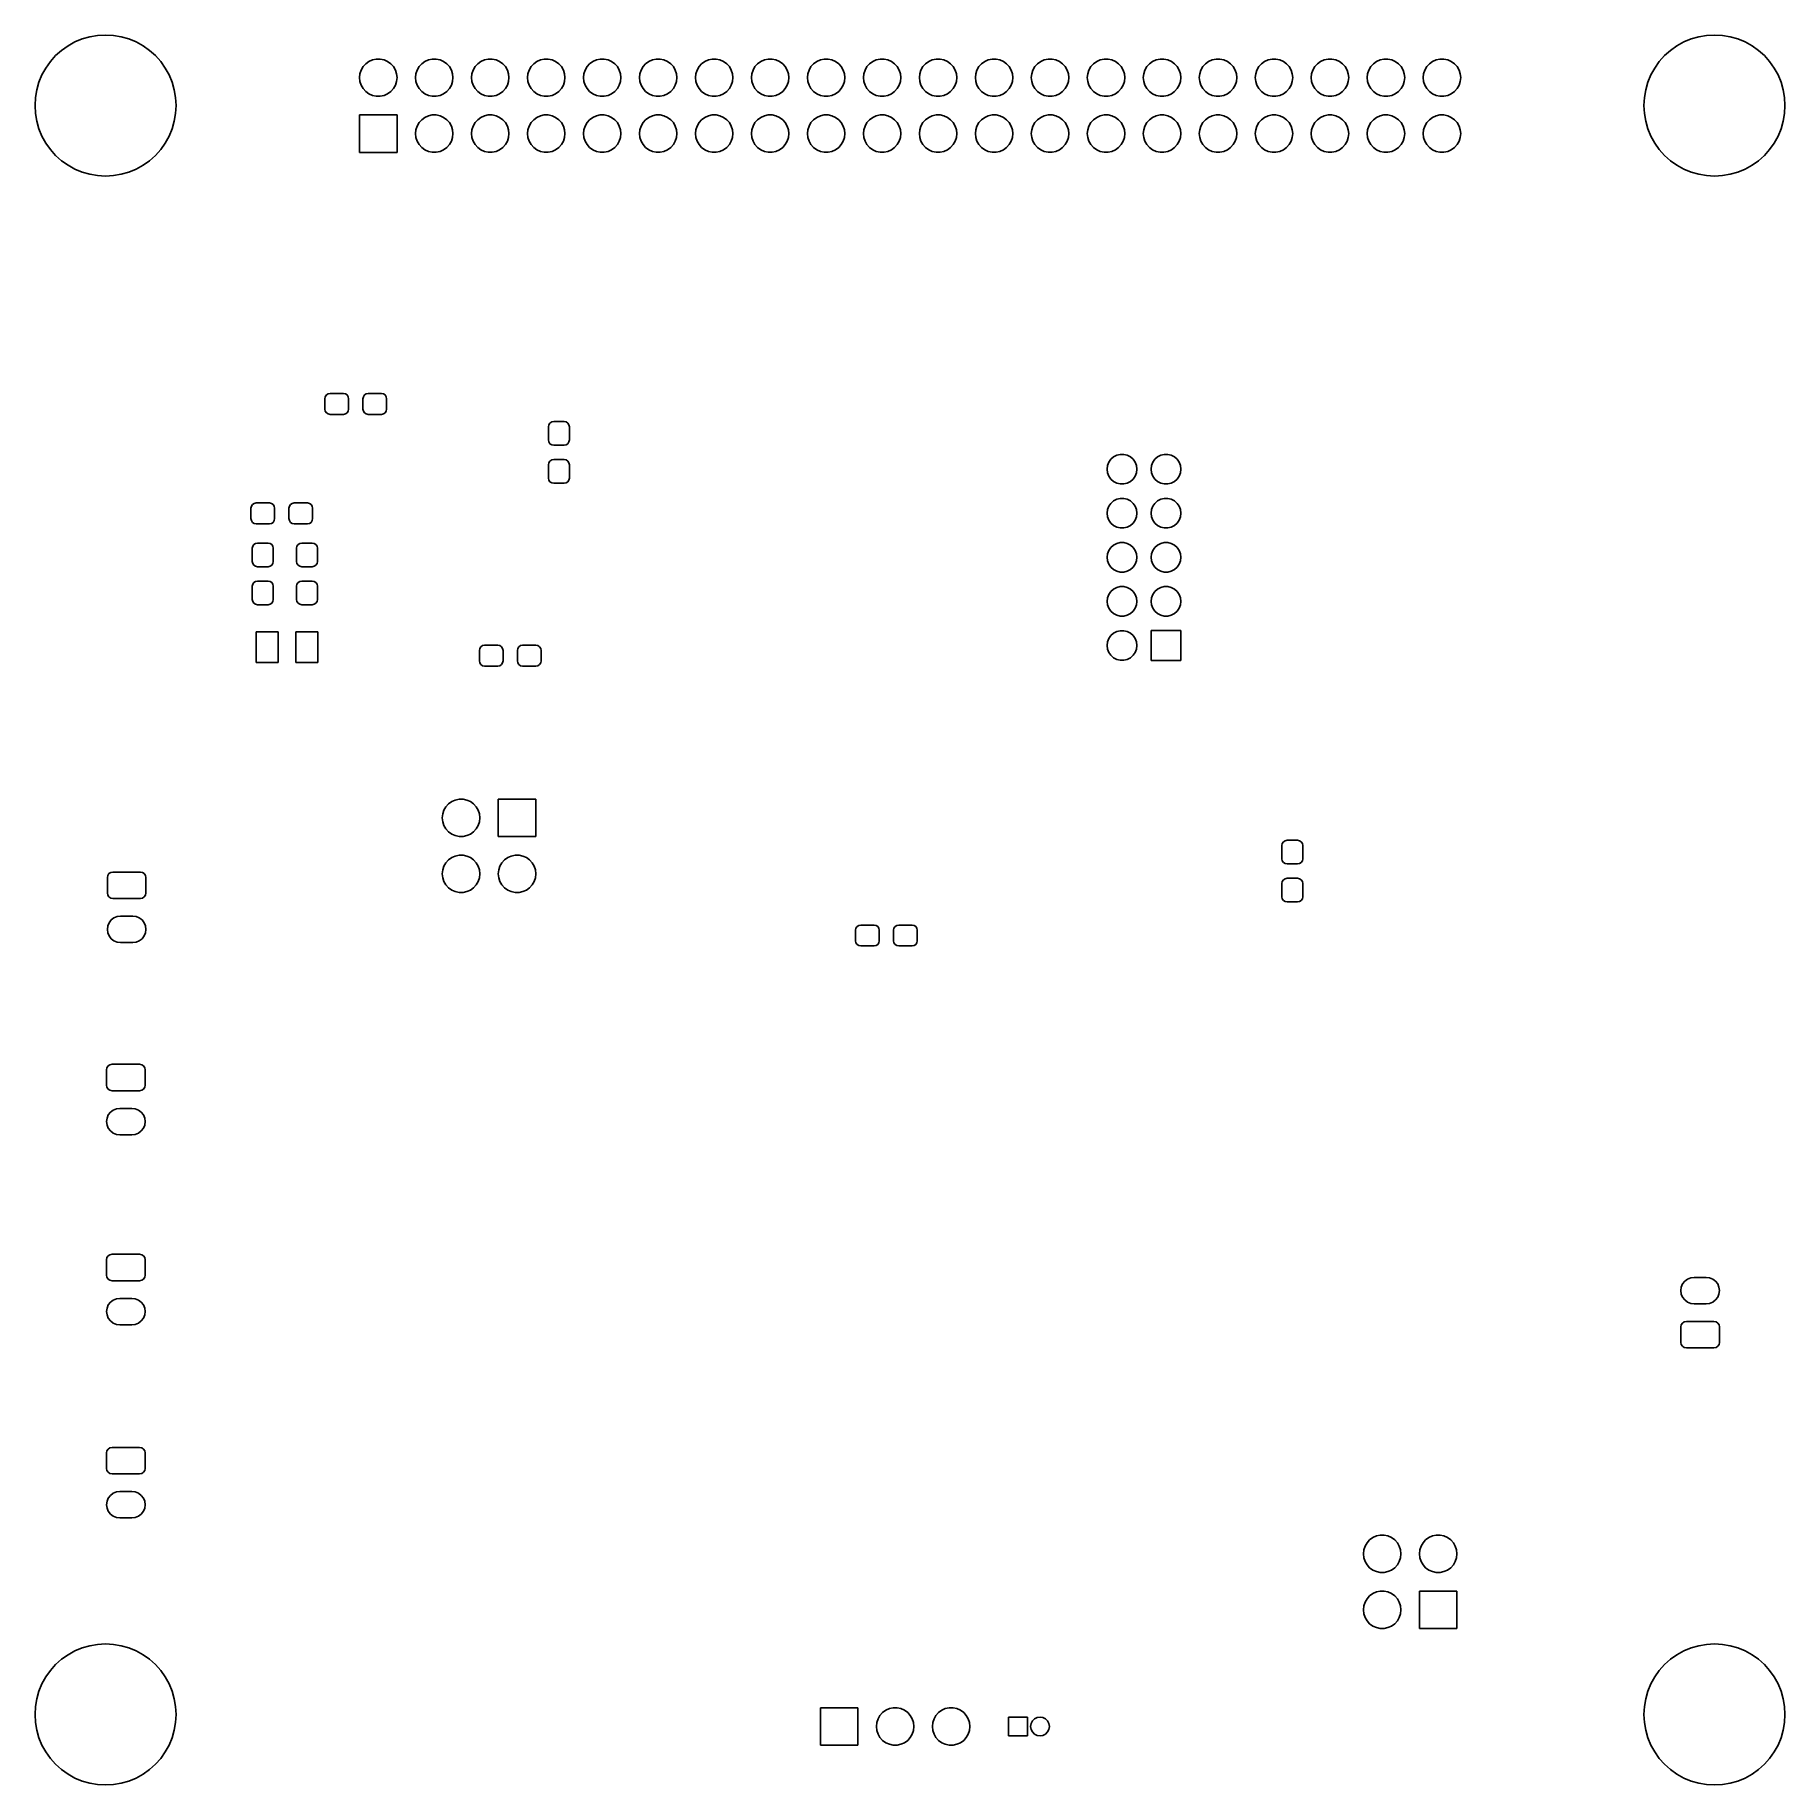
# Model space of a CAD drawing. Extents: x 109.4 to 188.8, y -139.6 to -60.2.
import ezdxf

# ---------------------------------------------------------------- set-up
doc = ezdxf.new("R2010")
doc.units = 0
doc.layers.add('BLACK', color=7, linetype='CONTINUOUS')

msp = doc.modelspace()

# ---------------------------------------------------------------- linework, layer by layer
at = {"layer": 'BLACK', "linetype": 'CONTINUOUS'}
for p, q in [((111.505, -60.3882), (111.85, -60.2888)), ((111.85, -60.2888), (112.204, -60.2287)), ((112.204, -60.2287), (112.562, -60.2086)), ((112.562, -60.2086), (112.92, -60.2287)), ((112.92, -60.2287), (113.274, -60.2888)), ((113.274, -60.2888), (113.619, -60.3882)), ((184.505, -60.3882), (184.85, -60.2888)), ((184.85, -60.2888), (185.204, -60.2287)), ((185.204, -60.2287), (185.562, -60.2086)), ((185.562, -60.2086), (185.92, -60.2287)), ((185.92, -60.2287), (186.274, -60.2888)), ((186.274, -60.2888), (186.619, -60.3882)), ((110.299, -61.1459), (110.567, -60.9067)), ((110.567, -60.9067), (110.86, -60.6991)), ((110.86, -60.6991), (111.174, -60.5255)), ((111.174, -60.5255), (111.505, -60.3882)), ((113.619, -60.3882), (113.951, -60.5255)), ((113.951, -60.5255), (114.265, -60.6991)), ((114.265, -60.6991), (114.557, -60.9067)), ((114.557, -60.9067), (114.825, -61.1459)), ((183.299, -61.1459), (183.567, -60.9067)), ((183.567, -60.9067), (183.86, -60.6991)), ((183.86, -60.6991), (184.174, -60.5255)), ((184.174, -60.5255), (184.505, -60.3882)), ((186.619, -60.3882), (186.951, -60.5255)), ((186.951, -60.5255), (187.265, -60.6991)), ((187.265, -60.6991), (187.557, -60.9067)), ((187.557, -60.9067), (187.825, -61.1459)), ((109.679, -62.0202), (109.853, -61.7061)), ((109.853, -61.7061), (110.06, -61.4134)), ((110.06, -61.4134), (110.299, -61.1459)), ((114.825, -61.1459), (115.064, -61.4134)), ((115.064, -61.4134), (115.272, -61.7061)), ((115.272, -61.7061), (115.445, -62.0202)), ((124.106, -61.9669), (124.161, -61.7979)), ((124.161, -61.7979), (124.249, -61.644)), ((124.249, -61.644), (124.368, -61.5119)), ((124.368, -61.5119), (124.512, -61.4075)), ((124.512, -61.4075), (124.674, -61.3352)), ((124.674, -61.3352), (124.848, -61.2983)), ((124.848, -61.2983), (125.026, -61.2983)), ((125.026, -61.2983), (125.2, -61.3352)), ((125.2, -61.3352), (125.362, -61.4075)), ((125.362, -61.4075), (125.506, -61.5119)), ((125.506, -61.5119), (125.625, -61.644)), ((125.625, -61.644), (125.714, -61.7979)), ((125.714, -61.7979), (125.769, -61.9669)), ((126.646, -61.9669), (126.701, -61.7979)), ((126.701, -61.7979), (126.789, -61.644)), ((126.789, -61.644), (126.908, -61.5119)), ((126.908, -61.5119), (127.052, -61.4075)), ((127.052, -61.4075), (127.214, -61.3352)), ((127.214, -61.3352), (127.388, -61.2983)), ((127.388, -61.2983), (127.566, -61.2983)), ((127.566, -61.2983), (127.74, -61.3352)), ((127.74, -61.3352), (127.902, -61.4075)), ((127.902, -61.4075), (128.046, -61.5119)), ((128.046, -61.5119), (128.165, -61.644)), ((128.165, -61.644), (128.254, -61.7979)), ((128.254, -61.7979), (128.309, -61.9669)), ((129.186, -61.9669), (129.241, -61.7979)), ((129.241, -61.7979), (129.329, -61.644)), ((129.329, -61.644), (129.448, -61.5119)), ((129.448, -61.5119), (129.592, -61.4075)), ((129.592, -61.4075), (129.754, -61.3352)), ((129.754, -61.3352), (129.928, -61.2983)), ((129.928, -61.2983), (130.106, -61.2983)), ((130.106, -61.2983), (130.28, -61.3352)), ((130.28, -61.3352), (130.442, -61.4075)), ((130.442, -61.4075), (130.586, -61.5119)), ((130.586, -61.5119), (130.705, -61.644)), ((130.705, -61.644), (130.794, -61.7979)), ((130.794, -61.7979), (130.849, -61.9669)), ((131.726, -61.9669), (131.781, -61.7979)), ((131.781, -61.7979), (131.869, -61.644)), ((131.869, -61.644), (131.988, -61.5119)), ((131.988, -61.5119), (132.132, -61.4075)), ((132.132, -61.4075), (132.294, -61.3352)), ((132.294, -61.3352), (132.468, -61.2983)), ((132.468, -61.2983), (132.646, -61.2983)), ((132.646, -61.2983), (132.82, -61.3352)), ((132.82, -61.3352), (132.982, -61.4075)), ((132.982, -61.4075), (133.126, -61.5119)), ((133.126, -61.5119), (133.245, -61.644)), ((133.245, -61.644), (133.334, -61.7979)), ((133.334, -61.7979), (133.389, -61.9669)), ((134.266, -61.9669), (134.321, -61.7979)), ((134.321, -61.7979), (134.409, -61.644)), ((134.409, -61.644), (134.528, -61.5119)), ((134.528, -61.5119), (134.672, -61.4075)), ((134.672, -61.4075), (134.834, -61.3352)), ((134.834, -61.3352), (135.008, -61.2983)), ((135.008, -61.2983), (135.186, -61.2983)), ((135.186, -61.2983), (135.36, -61.3352)), ((135.36, -61.3352), (135.522, -61.4075)), ((135.522, -61.4075), (135.666, -61.5119)), ((135.666, -61.5119), (135.785, -61.644)), ((135.785, -61.644), (135.874, -61.7979)), ((135.874, -61.7979), (135.929, -61.9669)), ((136.806, -61.9669), (136.861, -61.7979)), ((136.861, -61.7979), (136.949, -61.644)), ((136.949, -61.644), (137.068, -61.5119)), ((137.068, -61.5119), (137.212, -61.4075)), ((137.212, -61.4075), (137.374, -61.3352)), ((137.374, -61.3352), (137.548, -61.2983)), ((137.548, -61.2983), (137.726, -61.2983)), ((137.726, -61.2983), (137.9, -61.3352)), ((137.9, -61.3352), (138.062, -61.4075)), ((138.062, -61.4075), (138.206, -61.5119)), ((138.206, -61.5119), (138.325, -61.644)), ((138.325, -61.644), (138.414, -61.7979)), ((138.414, -61.7979), (138.469, -61.9669)), ((139.346, -61.9669), (139.401, -61.7979)), ((139.401, -61.7979), (139.489, -61.644)), ((139.489, -61.644), (139.608, -61.5119)), ((139.608, -61.5119), (139.752, -61.4075)), ((139.752, -61.4075), (139.914, -61.3352)), ((139.914, -61.3352), (140.088, -61.2983)), ((140.088, -61.2983), (140.266, -61.2983)), ((140.266, -61.2983), (140.44, -61.3352)), ((140.44, -61.3352), (140.602, -61.4075)), ((140.602, -61.4075), (140.746, -61.5119)), ((140.746, -61.5119), (140.865, -61.644)), ((140.865, -61.644), (140.954, -61.7979)), ((140.954, -61.7979), (141.009, -61.9669)), ((141.886, -61.9669), (141.941, -61.7979)), ((141.941, -61.7979), (142.029, -61.644)), ((142.029, -61.644), (142.148, -61.5119)), ((142.148, -61.5119), (142.292, -61.4075)), ((142.292, -61.4075), (142.454, -61.3352)), ((142.454, -61.3352), (142.628, -61.2983)), ((142.628, -61.2983), (142.806, -61.2983)), ((142.806, -61.2983), (142.98, -61.3352)), ((142.98, -61.3352), (143.142, -61.4075)), ((143.142, -61.4075), (143.286, -61.5119)), ((143.286, -61.5119), (143.405, -61.644)), ((143.405, -61.644), (143.494, -61.7979)), ((143.494, -61.7979), (143.549, -61.9669)), ((144.426, -61.9669), (144.481, -61.7979)), ((144.481, -61.7979), (144.569, -61.644)), ((144.569, -61.644), (144.688, -61.5119)), ((144.688, -61.5119), (144.832, -61.4075)), ((144.832, -61.4075), (144.994, -61.3352)), ((144.994, -61.3352), (145.168, -61.2983)), ((145.168, -61.2983), (145.346, -61.2983)), ((145.346, -61.2983), (145.52, -61.3352)), ((145.52, -61.3352), (145.682, -61.4075)), ((145.682, -61.4075), (145.826, -61.5119)), ((145.826, -61.5119), (145.945, -61.644)), ((145.945, -61.644), (146.034, -61.7979)), ((146.034, -61.7979), (146.089, -61.9669)), ((146.966, -61.9669), (147.021, -61.7979)), ((147.021, -61.7979), (147.109, -61.644)), ((147.109, -61.644), (147.228, -61.5119)), ((147.228, -61.5119), (147.372, -61.4075)), ((147.372, -61.4075), (147.534, -61.3352)), ((147.534, -61.3352), (147.708, -61.2983)), ((147.708, -61.2983), (147.886, -61.2983)), ((147.886, -61.2983), (148.06, -61.3352)), ((148.06, -61.3352), (148.222, -61.4075)), ((148.222, -61.4075), (148.366, -61.5119)), ((148.366, -61.5119), (148.485, -61.644)), ((148.485, -61.644), (148.574, -61.7979)), ((148.574, -61.7979), (148.629, -61.9669)), ((149.506, -61.9669), (149.561, -61.7979)), ((149.561, -61.7979), (149.649, -61.644)), ((149.649, -61.644), (149.768, -61.5119)), ((149.768, -61.5119), (149.912, -61.4075)), ((149.912, -61.4075), (150.074, -61.3352)), ((150.074, -61.3352), (150.248, -61.2983)), ((150.248, -61.2983), (150.426, -61.2983)), ((150.426, -61.2983), (150.6, -61.3352)), ((150.6, -61.3352), (150.762, -61.4075)), ((150.762, -61.4075), (150.906, -61.5119)), ((150.906, -61.5119), (151.025, -61.644)), ((151.025, -61.644), (151.114, -61.7979)), ((151.114, -61.7979), (151.169, -61.9669)), ((152.046, -61.9669), (152.101, -61.7979)), ((152.101, -61.7979), (152.189, -61.644)), ((152.189, -61.644), (152.308, -61.5119)), ((152.308, -61.5119), (152.452, -61.4075)), ((152.452, -61.4075), (152.614, -61.3352)), ((152.614, -61.3352), (152.788, -61.2983)), ((152.788, -61.2983), (152.966, -61.2983)), ((152.966, -61.2983), (153.14, -61.3352)), ((153.14, -61.3352), (153.302, -61.4075)), ((153.302, -61.4075), (153.446, -61.5119)), ((153.446, -61.5119), (153.565, -61.644)), ((153.565, -61.644), (153.654, -61.7979)), ((153.654, -61.7979), (153.709, -61.9669)), ((154.586, -61.9669), (154.641, -61.7979)), ((154.641, -61.7979), (154.729, -61.644)), ((154.729, -61.644), (154.848, -61.5119)), ((154.848, -61.5119), (154.992, -61.4075)), ((154.992, -61.4075), (155.154, -61.3352)), ((155.154, -61.3352), (155.328, -61.2983)), ((155.328, -61.2983), (155.506, -61.2983)), ((155.506, -61.2983), (155.68, -61.3352)), ((155.68, -61.3352), (155.842, -61.4075)), ((155.842, -61.4075), (155.986, -61.5119)), ((155.986, -61.5119), (156.105, -61.644)), ((156.105, -61.644), (156.194, -61.7979)), ((156.194, -61.7979), (156.249, -61.9669)), ((157.126, -61.9669), (157.181, -61.7979)), ((157.181, -61.7979), (157.269, -61.644)), ((157.269, -61.644), (157.388, -61.5119)), ((157.388, -61.5119), (157.532, -61.4075)), ((157.532, -61.4075), (157.694, -61.3352)), ((157.694, -61.3352), (157.868, -61.2983)), ((157.868, -61.2983), (158.046, -61.2983)), ((158.046, -61.2983), (158.22, -61.3352)), ((158.22, -61.3352), (158.382, -61.4075)), ((158.382, -61.4075), (158.526, -61.5119)), ((158.526, -61.5119), (158.645, -61.644)), ((158.645, -61.644), (158.734, -61.7979)), ((158.734, -61.7979), (158.789, -61.9669)), ((159.666, -61.9669), (159.721, -61.7979)), ((159.721, -61.7979), (159.809, -61.644)), ((159.809, -61.644), (159.928, -61.5119)), ((159.928, -61.5119), (160.072, -61.4075)), ((160.072, -61.4075), (160.234, -61.3352)), ((160.234, -61.3352), (160.408, -61.2983)), ((160.408, -61.2983), (160.586, -61.2983)), ((160.586, -61.2983), (160.76, -61.3352)), ((160.76, -61.3352), (160.922, -61.4075)), ((160.922, -61.4075), (161.066, -61.5119)), ((161.066, -61.5119), (161.185, -61.644)), ((161.185, -61.644), (161.274, -61.7979)), ((161.274, -61.7979), (161.329, -61.9669)), ((162.206, -61.9669), (162.261, -61.7979)), ((162.261, -61.7979), (162.349, -61.644)), ((162.349, -61.644), (162.468, -61.5119)), ((162.468, -61.5119), (162.612, -61.4075)), ((162.612, -61.4075), (162.774, -61.3352)), ((162.774, -61.3352), (162.948, -61.2983)), ((162.948, -61.2983), (163.126, -61.2983)), ((163.126, -61.2983), (163.3, -61.3352)), ((163.3, -61.3352), (163.462, -61.4075)), ((163.462, -61.4075), (163.606, -61.5119)), ((163.606, -61.5119), (163.725, -61.644)), ((163.725, -61.644), (163.814, -61.7979)), ((163.814, -61.7979), (163.869, -61.9669)), ((164.746, -61.9669), (164.801, -61.7979)), ((164.801, -61.7979), (164.889, -61.644)), ((164.889, -61.644), (165.008, -61.5119)), ((165.008, -61.5119), (165.152, -61.4075)), ((165.152, -61.4075), (165.314, -61.3352)), ((165.314, -61.3352), (165.488, -61.2983)), ((165.488, -61.2983), (165.666, -61.2983)), ((165.666, -61.2983), (165.84, -61.3352)), ((165.84, -61.3352), (166.002, -61.4075)), ((166.002, -61.4075), (166.146, -61.5119)), ((166.146, -61.5119), (166.265, -61.644)), ((166.265, -61.644), (166.354, -61.7979)), ((166.354, -61.7979), (166.409, -61.9669)), ((167.286, -61.9669), (167.341, -61.7979)), ((167.341, -61.7979), (167.429, -61.644)), ((167.429, -61.644), (167.548, -61.5119)), ((167.548, -61.5119), (167.692, -61.4075)), ((167.692, -61.4075), (167.854, -61.3352)), ((167.854, -61.3352), (168.028, -61.2983)), ((168.028, -61.2983), (168.206, -61.2983)), ((168.206, -61.2983), (168.38, -61.3352)), ((168.38, -61.3352), (168.542, -61.4075)), ((168.542, -61.4075), (168.686, -61.5119)), ((168.686, -61.5119), (168.805, -61.644)), ((168.805, -61.644), (168.894, -61.7979)), ((168.894, -61.7979), (168.949, -61.9669)), ((169.826, -61.9669), (169.881, -61.7979)), ((169.881, -61.7979), (169.969, -61.644)), ((169.969, -61.644), (170.088, -61.5119)), ((170.088, -61.5119), (170.232, -61.4075)), ((170.232, -61.4075), (170.394, -61.3352)), ((170.394, -61.3352), (170.568, -61.2983)), ((170.568, -61.2983), (170.746, -61.2983)), ((170.746, -61.2983), (170.92, -61.3352)), ((170.92, -61.3352), (171.082, -61.4075)), ((171.082, -61.4075), (171.226, -61.5119)), ((171.226, -61.5119), (171.345, -61.644)), ((171.345, -61.644), (171.434, -61.7979)), ((171.434, -61.7979), (171.489, -61.9669)), ((172.366, -61.9669), (172.421, -61.7979)), ((172.421, -61.7979), (172.509, -61.644)), ((172.509, -61.644), (172.628, -61.5119)), ((172.628, -61.5119), (172.772, -61.4075)), ((172.772, -61.4075), (172.934, -61.3352)), ((172.934, -61.3352), (173.108, -61.2983)), ((173.108, -61.2983), (173.286, -61.2983)), ((173.286, -61.2983), (173.46, -61.3352)), ((173.46, -61.3352), (173.622, -61.4075)), ((173.622, -61.4075), (173.766, -61.5119)), ((173.766, -61.5119), (173.885, -61.644)), ((173.885, -61.644), (173.974, -61.7979)), ((173.974, -61.7979), (174.029, -61.9669)), ((182.679, -62.0202), (182.853, -61.7061)), ((182.853, -61.7061), (183.06, -61.4134)), ((183.06, -61.4134), (183.299, -61.1459)), ((187.825, -61.1459), (188.064, -61.4134)), ((188.064, -61.4134), (188.272, -61.7061)), ((188.272, -61.7061), (188.445, -62.0202)), ((109.382, -63.0503), (109.442, -62.6965)), ((109.442, -62.6965), (109.542, -62.3517)), ((109.542, -62.3517), (109.679, -62.0202)), ((115.445, -62.0202), (115.583, -62.3517)), ((115.583, -62.3517), (115.682, -62.6965)), ((115.682, -62.6965), (115.742, -63.0503)), ((124.087, -62.1436), (124.106, -61.9669)), ((124.106, -62.3203), (124.087, -62.1436)), ((124.161, -62.4893), (124.106, -62.3203)), ((124.249, -62.6432), (124.161, -62.4893)), ((124.368, -62.7753), (124.249, -62.6432)), ((125.625, -62.6432), (125.506, -62.7753)), ((125.714, -62.4893), (125.625, -62.6432)), ((125.769, -62.3203), (125.714, -62.4893)), ((125.769, -61.9669), (125.787, -62.1436)), ((125.787, -62.1436), (125.769, -62.3203)), ((126.627, -62.1436), (126.646, -61.9669)), ((126.646, -62.3203), (126.627, -62.1436)), ((126.701, -62.4893), (126.646, -62.3203)), ((126.789, -62.6432), (126.701, -62.4893)), ((126.908, -62.7753), (126.789, -62.6432)), ((128.165, -62.6432), (128.046, -62.7753)), ((128.254, -62.4893), (128.165, -62.6432)), ((128.309, -62.3203), (128.254, -62.4893)), ((128.309, -61.9669), (128.327, -62.1436)), ((128.327, -62.1436), (128.309, -62.3203)), ((129.167, -62.1436), (129.186, -61.9669)), ((129.186, -62.3203), (129.167, -62.1436)), ((129.241, -62.4893), (129.186, -62.3203)), ((129.329, -62.6432), (129.241, -62.4893)), ((129.448, -62.7753), (129.329, -62.6432)), ((130.705, -62.6432), (130.586, -62.7753)), ((130.794, -62.4893), (130.705, -62.6432)), ((130.849, -62.3203), (130.794, -62.4893)), ((130.849, -61.9669), (130.867, -62.1436)), ((130.867, -62.1436), (130.849, -62.3203)), ((131.707, -62.1436), (131.726, -61.9669)), ((131.726, -62.3203), (131.707, -62.1436)), ((131.781, -62.4893), (131.726, -62.3203)), ((131.869, -62.6432), (131.781, -62.4893)), ((131.988, -62.7753), (131.869, -62.6432)), ((133.245, -62.6432), (133.126, -62.7753)), ((133.334, -62.4893), (133.245, -62.6432)), ((133.389, -62.3203), (133.334, -62.4893)), ((133.389, -61.9669), (133.407, -62.1436)), ((133.407, -62.1436), (133.389, -62.3203)), ((134.247, -62.1436), (134.266, -61.9669)), ((134.266, -62.3203), (134.247, -62.1436)), ((134.321, -62.4893), (134.266, -62.3203)), ((134.409, -62.6432), (134.321, -62.4893)), ((134.528, -62.7753), (134.409, -62.6432)), ((135.785, -62.6432), (135.666, -62.7753)), ((135.874, -62.4893), (135.785, -62.6432)), ((135.929, -62.3203), (135.874, -62.4893)), ((135.929, -61.9669), (135.947, -62.1436)), ((135.947, -62.1436), (135.929, -62.3203)), ((136.787, -62.1436), (136.806, -61.9669)), ((136.806, -62.3203), (136.787, -62.1436)), ((136.861, -62.4893), (136.806, -62.3203)), ((136.949, -62.6432), (136.861, -62.4893)), ((137.068, -62.7753), (136.949, -62.6432)), ((138.325, -62.6432), (138.206, -62.7753)), ((138.414, -62.4893), (138.325, -62.6432)), ((138.469, -62.3203), (138.414, -62.4893)), ((138.469, -61.9669), (138.487, -62.1436)), ((138.487, -62.1436), (138.469, -62.3203)), ((139.327, -62.1436), (139.346, -61.9669)), ((139.346, -62.3203), (139.327, -62.1436)), ((139.401, -62.4893), (139.346, -62.3203)), ((139.489, -62.6432), (139.401, -62.4893)), ((139.608, -62.7753), (139.489, -62.6432)), ((140.865, -62.6432), (140.746, -62.7753)), ((140.954, -62.4893), (140.865, -62.6432)), ((141.009, -62.3203), (140.954, -62.4893)), ((141.009, -61.9669), (141.027, -62.1436)), ((141.027, -62.1436), (141.009, -62.3203)), ((141.867, -62.1436), (141.886, -61.9669)), ((141.886, -62.3203), (141.867, -62.1436)), ((141.941, -62.4893), (141.886, -62.3203)), ((142.029, -62.6432), (141.941, -62.4893)), ((142.148, -62.7753), (142.029, -62.6432)), ((143.405, -62.6432), (143.286, -62.7753)), ((143.494, -62.4893), (143.405, -62.6432)), ((143.549, -62.3203), (143.494, -62.4893)), ((143.549, -61.9669), (143.567, -62.1436)), ((143.567, -62.1436), (143.549, -62.3203)), ((144.407, -62.1436), (144.426, -61.9669)), ((144.426, -62.3203), (144.407, -62.1436)), ((144.481, -62.4893), (144.426, -62.3203)), ((144.569, -62.6432), (144.481, -62.4893)), ((144.688, -62.7753), (144.569, -62.6432)), ((145.945, -62.6432), (145.826, -62.7753)), ((146.034, -62.4893), (145.945, -62.6432)), ((146.089, -62.3203), (146.034, -62.4893)), ((146.089, -61.9669), (146.107, -62.1436)), ((146.107, -62.1436), (146.089, -62.3203)), ((146.947, -62.1436), (146.966, -61.9669)), ((146.966, -62.3203), (146.947, -62.1436)), ((147.021, -62.4893), (146.966, -62.3203)), ((147.109, -62.6432), (147.021, -62.4893)), ((147.228, -62.7753), (147.109, -62.6432)), ((148.485, -62.6432), (148.366, -62.7753)), ((148.574, -62.4893), (148.485, -62.6432)), ((148.629, -62.3203), (148.574, -62.4893)), ((148.629, -61.9669), (148.647, -62.1436)), ((148.647, -62.1436), (148.629, -62.3203)), ((149.487, -62.1436), (149.506, -61.9669)), ((149.506, -62.3203), (149.487, -62.1436)), ((149.561, -62.4893), (149.506, -62.3203)), ((149.649, -62.6432), (149.561, -62.4893)), ((149.768, -62.7753), (149.649, -62.6432)), ((151.025, -62.6432), (150.906, -62.7753)), ((151.114, -62.4893), (151.025, -62.6432)), ((151.169, -62.3203), (151.114, -62.4893)), ((151.169, -61.9669), (151.187, -62.1436)), ((151.187, -62.1436), (151.169, -62.3203)), ((152.027, -62.1436), (152.046, -61.9669)), ((152.046, -62.3203), (152.027, -62.1436)), ((152.101, -62.4893), (152.046, -62.3203)), ((152.189, -62.6432), (152.101, -62.4893)), ((152.308, -62.7753), (152.189, -62.6432)), ((153.565, -62.6432), (153.446, -62.7753)), ((153.654, -62.4893), (153.565, -62.6432)), ((153.709, -62.3203), (153.654, -62.4893)), ((153.709, -61.9669), (153.727, -62.1436)), ((153.727, -62.1436), (153.709, -62.3203)), ((154.567, -62.1436), (154.586, -61.9669)), ((154.586, -62.3203), (154.567, -62.1436)), ((154.641, -62.4893), (154.586, -62.3203)), ((154.729, -62.6432), (154.641, -62.4893)), ((154.848, -62.7753), (154.729, -62.6432)), ((156.105, -62.6432), (155.986, -62.7753)), ((156.194, -62.4893), (156.105, -62.6432)), ((156.249, -62.3203), (156.194, -62.4893)), ((156.249, -61.9669), (156.267, -62.1436)), ((156.267, -62.1436), (156.249, -62.3203)), ((157.107, -62.1436), (157.126, -61.9669)), ((157.126, -62.3203), (157.107, -62.1436)), ((157.181, -62.4893), (157.126, -62.3203)), ((157.269, -62.6432), (157.181, -62.4893)), ((157.388, -62.7753), (157.269, -62.6432)), ((158.645, -62.6432), (158.526, -62.7753)), ((158.734, -62.4893), (158.645, -62.6432)), ((158.789, -62.3203), (158.734, -62.4893)), ((158.789, -61.9669), (158.807, -62.1436)), ((158.807, -62.1436), (158.789, -62.3203)), ((159.647, -62.1436), (159.666, -61.9669)), ((159.666, -62.3203), (159.647, -62.1436)), ((159.721, -62.4893), (159.666, -62.3203)), ((159.809, -62.6432), (159.721, -62.4893)), ((159.928, -62.7753), (159.809, -62.6432)), ((161.185, -62.6432), (161.066, -62.7753)), ((161.274, -62.4893), (161.185, -62.6432)), ((161.329, -62.3203), (161.274, -62.4893)), ((161.329, -61.9669), (161.347, -62.1436)), ((161.347, -62.1436), (161.329, -62.3203)), ((162.187, -62.1436), (162.206, -61.9669)), ((162.206, -62.3203), (162.187, -62.1436)), ((162.261, -62.4893), (162.206, -62.3203)), ((162.349, -62.6432), (162.261, -62.4893)), ((162.468, -62.7753), (162.349, -62.6432)), ((163.725, -62.6432), (163.606, -62.7753)), ((163.814, -62.4893), (163.725, -62.6432)), ((163.869, -62.3203), (163.814, -62.4893)), ((163.869, -61.9669), (163.887, -62.1436)), ((163.887, -62.1436), (163.869, -62.3203)), ((164.727, -62.1436), (164.746, -61.9669)), ((164.746, -62.3203), (164.727, -62.1436)), ((164.801, -62.4893), (164.746, -62.3203)), ((164.889, -62.6432), (164.801, -62.4893)), ((165.008, -62.7753), (164.889, -62.6432)), ((166.265, -62.6432), (166.146, -62.7753)), ((166.354, -62.4893), (166.265, -62.6432)), ((166.409, -62.3203), (166.354, -62.4893)), ((166.409, -61.9669), (166.427, -62.1436)), ((166.427, -62.1436), (166.409, -62.3203)), ((167.267, -62.1436), (167.286, -61.9669)), ((167.286, -62.3203), (167.267, -62.1436)), ((167.341, -62.4893), (167.286, -62.3203)), ((167.429, -62.6432), (167.341, -62.4893)), ((167.548, -62.7753), (167.429, -62.6432)), ((168.805, -62.6432), (168.686, -62.7753)), ((168.894, -62.4893), (168.805, -62.6432)), ((168.949, -62.3203), (168.894, -62.4893)), ((168.949, -61.9669), (168.967, -62.1436)), ((168.967, -62.1436), (168.949, -62.3203)), ((169.807, -62.1436), (169.826, -61.9669)), ((169.826, -62.3203), (169.807, -62.1436)), ((169.881, -62.4893), (169.826, -62.3203)), ((169.969, -62.6432), (169.881, -62.4893)), ((170.088, -62.7753), (169.969, -62.6432)), ((171.345, -62.6432), (171.226, -62.7753)), ((171.434, -62.4893), (171.345, -62.6432)), ((171.489, -62.3203), (171.434, -62.4893)), ((171.489, -61.9669), (171.507, -62.1436)), ((171.507, -62.1436), (171.489, -62.3203)), ((172.347, -62.1436), (172.366, -61.9669)), ((172.366, -62.3203), (172.347, -62.1436)), ((172.421, -62.4893), (172.366, -62.3203)), ((172.509, -62.6432), (172.421, -62.4893)), ((172.628, -62.7753), (172.509, -62.6432)), ((173.885, -62.6432), (173.766, -62.7753)), ((173.974, -62.4893), (173.885, -62.6432)), ((174.029, -62.3203), (173.974, -62.4893)), ((174.029, -61.9669), (174.047, -62.1436)), ((174.047, -62.1436), (174.029, -62.3203)), ((182.382, -63.0503), (182.442, -62.6965)), ((182.442, -62.6965), (182.542, -62.3517)), ((182.542, -62.3517), (182.679, -62.0202)), ((188.445, -62.0202), (188.583, -62.3517)), ((188.583, -62.3517), (188.682, -62.6965)), ((188.682, -62.6965), (188.742, -63.0503)), ((109.362, -63.4086), (109.382, -63.0503)), ((109.382, -63.7669), (109.362, -63.4086)), ((115.742, -63.0503), (115.762, -63.4086)), ((115.762, -63.4086), (115.742, -63.7669)), ((124.512, -62.8797), (124.368, -62.7753)), ((124.674, -62.952), (124.512, -62.8797)), ((124.848, -62.9889), (124.674, -62.952)), ((125.026, -62.9889), (124.848, -62.9889)), ((125.2, -62.952), (125.026, -62.9889)), ((125.362, -62.8797), (125.2, -62.952)), ((125.506, -62.7753), (125.362, -62.8797)), ((127.052, -62.8797), (126.908, -62.7753)), ((127.214, -62.952), (127.052, -62.8797)), ((127.388, -62.9889), (127.214, -62.952)), ((127.566, -62.9889), (127.388, -62.9889)), ((127.74, -62.952), (127.566, -62.9889)), ((127.902, -62.8797), (127.74, -62.952)), ((128.046, -62.7753), (127.902, -62.8797)), ((129.592, -62.8797), (129.448, -62.7753)), ((129.754, -62.952), (129.592, -62.8797)), ((129.928, -62.9889), (129.754, -62.952)), ((130.106, -62.9889), (129.928, -62.9889)), ((130.28, -62.952), (130.106, -62.9889)), ((130.442, -62.8797), (130.28, -62.952)), ((130.586, -62.7753), (130.442, -62.8797)), ((132.132, -62.8797), (131.988, -62.7753)), ((132.294, -62.952), (132.132, -62.8797)), ((132.468, -62.9889), (132.294, -62.952)), ((132.646, -62.9889), (132.468, -62.9889)), ((132.82, -62.952), (132.646, -62.9889)), ((132.982, -62.8797), (132.82, -62.952)), ((133.126, -62.7753), (132.982, -62.8797)), ((134.672, -62.8797), (134.528, -62.7753)), ((134.834, -62.952), (134.672, -62.8797)), ((135.008, -62.9889), (134.834, -62.952)), ((135.186, -62.9889), (135.008, -62.9889)), ((135.36, -62.952), (135.186, -62.9889)), ((135.522, -62.8797), (135.36, -62.952)), ((135.666, -62.7753), (135.522, -62.8797)), ((137.212, -62.8797), (137.068, -62.7753)), ((137.374, -62.952), (137.212, -62.8797)), ((137.548, -62.9889), (137.374, -62.952)), ((137.726, -62.9889), (137.548, -62.9889)), ((137.9, -62.952), (137.726, -62.9889)), ((138.062, -62.8797), (137.9, -62.952)), ((138.206, -62.7753), (138.062, -62.8797)), ((139.752, -62.8797), (139.608, -62.7753)), ((139.914, -62.952), (139.752, -62.8797)), ((140.088, -62.9889), (139.914, -62.952)), ((140.266, -62.9889), (140.088, -62.9889)), ((140.44, -62.952), (140.266, -62.9889)), ((140.602, -62.8797), (140.44, -62.952)), ((140.746, -62.7753), (140.602, -62.8797)), ((142.292, -62.8797), (142.148, -62.7753)), ((142.454, -62.952), (142.292, -62.8797)), ((142.628, -62.9889), (142.454, -62.952)), ((142.806, -62.9889), (142.628, -62.9889)), ((142.98, -62.952), (142.806, -62.9889)), ((143.142, -62.8797), (142.98, -62.952)), ((143.286, -62.7753), (143.142, -62.8797)), ((144.832, -62.8797), (144.688, -62.7753)), ((144.994, -62.952), (144.832, -62.8797)), ((145.168, -62.9889), (144.994, -62.952)), ((145.346, -62.9889), (145.168, -62.9889)), ((145.52, -62.952), (145.346, -62.9889)), ((145.682, -62.8797), (145.52, -62.952)), ((145.826, -62.7753), (145.682, -62.8797)), ((147.372, -62.8797), (147.228, -62.7753)), ((147.534, -62.952), (147.372, -62.8797)), ((147.708, -62.9889), (147.534, -62.952)), ((147.886, -62.9889), (147.708, -62.9889)), ((148.06, -62.952), (147.886, -62.9889)), ((148.222, -62.8797), (148.06, -62.952)), ((148.366, -62.7753), (148.222, -62.8797)), ((149.912, -62.8797), (149.768, -62.7753)), ((150.074, -62.952), (149.912, -62.8797)), ((150.248, -62.9889), (150.074, -62.952)), ((150.426, -62.9889), (150.248, -62.9889)), ((150.6, -62.952), (150.426, -62.9889)), ((150.762, -62.8797), (150.6, -62.952)), ((150.906, -62.7753), (150.762, -62.8797)), ((152.452, -62.8797), (152.308, -62.7753)), ((152.614, -62.952), (152.452, -62.8797)), ((152.788, -62.9889), (152.614, -62.952)), ((152.966, -62.9889), (152.788, -62.9889)), ((153.14, -62.952), (152.966, -62.9889)), ((153.302, -62.8797), (153.14, -62.952)), ((153.446, -62.7753), (153.302, -62.8797)), ((154.992, -62.8797), (154.848, -62.7753)), ((155.154, -62.952), (154.992, -62.8797)), ((155.328, -62.9889), (155.154, -62.952)), ((155.506, -62.9889), (155.328, -62.9889)), ((155.68, -62.952), (155.506, -62.9889)), ((155.842, -62.8797), (155.68, -62.952)), ((155.986, -62.7753), (155.842, -62.8797)), ((157.532, -62.8797), (157.388, -62.7753)), ((157.694, -62.952), (157.532, -62.8797)), ((157.868, -62.9889), (157.694, -62.952)), ((158.046, -62.9889), (157.868, -62.9889)), ((158.22, -62.952), (158.046, -62.9889)), ((158.382, -62.8797), (158.22, -62.952)), ((158.526, -62.7753), (158.382, -62.8797)), ((160.072, -62.8797), (159.928, -62.7753)), ((160.234, -62.952), (160.072, -62.8797)), ((160.408, -62.9889), (160.234, -62.952)), ((160.586, -62.9889), (160.408, -62.9889)), ((160.76, -62.952), (160.586, -62.9889)), ((160.922, -62.8797), (160.76, -62.952)), ((161.066, -62.7753), (160.922, -62.8797)), ((162.612, -62.8797), (162.468, -62.7753)), ((162.774, -62.952), (162.612, -62.8797)), ((162.948, -62.9889), (162.774, -62.952)), ((163.126, -62.9889), (162.948, -62.9889)), ((163.3, -62.952), (163.126, -62.9889)), ((163.462, -62.8797), (163.3, -62.952)), ((163.606, -62.7753), (163.462, -62.8797)), ((165.152, -62.8797), (165.008, -62.7753)), ((165.314, -62.952), (165.152, -62.8797)), ((165.488, -62.9889), (165.314, -62.952)), ((165.666, -62.9889), (165.488, -62.9889)), ((165.84, -62.952), (165.666, -62.9889)), ((166.002, -62.8797), (165.84, -62.952)), ((166.146, -62.7753), (166.002, -62.8797)), ((167.692, -62.8797), (167.548, -62.7753)), ((167.854, -62.952), (167.692, -62.8797)), ((168.028, -62.9889), (167.854, -62.952)), ((168.206, -62.9889), (168.028, -62.9889)), ((168.38, -62.952), (168.206, -62.9889)), ((168.542, -62.8797), (168.38, -62.952)), ((168.686, -62.7753), (168.542, -62.8797)), ((170.232, -62.8797), (170.088, -62.7753)), ((170.394, -62.952), (170.232, -62.8797)), ((170.568, -62.9889), (170.394, -62.952)), ((170.746, -62.9889), (170.568, -62.9889)), ((170.92, -62.952), (170.746, -62.9889)), ((171.082, -62.8797), (170.92, -62.952)), ((171.226, -62.7753), (171.082, -62.8797)), ((172.772, -62.8797), (172.628, -62.7753)), ((172.934, -62.952), (172.772, -62.8797)), ((173.108, -62.9889), (172.934, -62.952)), ((173.286, -62.9889), (173.108, -62.9889)), ((173.46, -62.952), (173.286, -62.9889)), ((173.622, -62.8797), (173.46, -62.952)), ((173.766, -62.7753), (173.622, -62.8797)), ((182.362, -63.4086), (182.382, -63.0503)), ((182.382, -63.7669), (182.362, -63.4086)), ((188.742, -63.0503), (188.762, -63.4086)), ((188.762, -63.4086), (188.742, -63.7669)), ((109.442, -64.1207), (109.382, -63.7669)), ((109.542, -64.4655), (109.442, -64.1207)), ((115.682, -64.1207), (115.583, -64.4655)), ((115.742, -63.7669), (115.682, -64.1207)), ((124.087, -65.5336), (124.087, -63.8336)), ((124.087, -63.8336), (125.787, -63.8336)), ((125.787, -63.8336), (125.787, -65.5336)), ((126.701, -64.3379), (126.789, -64.184)), ((126.789, -64.184), (126.908, -64.0519)), ((126.908, -64.0519), (127.052, -63.9475)), ((127.052, -63.9475), (127.214, -63.8752)), ((127.214, -63.8752), (127.388, -63.8383)), ((127.388, -63.8383), (127.566, -63.8383)), ((127.566, -63.8383), (127.74, -63.8752)), ((127.74, -63.8752), (127.902, -63.9475)), ((127.902, -63.9475), (128.046, -64.0519)), ((128.046, -64.0519), (128.165, -64.184)), ((128.165, -64.184), (128.254, -64.3379)), ((129.241, -64.3379), (129.329, -64.184)), ((129.329, -64.184), (129.448, -64.0519)), ((129.448, -64.0519), (129.592, -63.9475)), ((129.592, -63.9475), (129.754, -63.8752)), ((129.754, -63.8752), (129.928, -63.8383)), ((129.928, -63.8383), (130.106, -63.8383)), ((130.106, -63.8383), (130.28, -63.8752)), ((130.28, -63.8752), (130.442, -63.9475)), ((130.442, -63.9475), (130.586, -64.0519)), ((130.586, -64.0519), (130.705, -64.184)), ((130.705, -64.184), (130.794, -64.3379)), ((131.781, -64.3379), (131.869, -64.184)), ((131.869, -64.184), (131.988, -64.0519)), ((131.988, -64.0519), (132.132, -63.9475)), ((132.132, -63.9475), (132.294, -63.8752)), ((132.294, -63.8752), (132.468, -63.8383)), ((132.468, -63.8383), (132.646, -63.8383)), ((132.646, -63.8383), (132.82, -63.8752)), ((132.82, -63.8752), (132.982, -63.9475)), ((132.982, -63.9475), (133.126, -64.0519)), ((133.126, -64.0519), (133.245, -64.184)), ((133.245, -64.184), (133.334, -64.3379)), ((134.321, -64.3379), (134.409, -64.184)), ((134.409, -64.184), (134.528, -64.0519)), ((134.528, -64.0519), (134.672, -63.9475)), ((134.672, -63.9475), (134.834, -63.8752)), ((134.834, -63.8752), (135.008, -63.8383)), ((135.008, -63.8383), (135.186, -63.8383)), ((135.186, -63.8383), (135.36, -63.8752)), ((135.36, -63.8752), (135.522, -63.9475)), ((135.522, -63.9475), (135.666, -64.0519)), ((135.666, -64.0519), (135.785, -64.184)), ((135.785, -64.184), (135.874, -64.3379)), ((136.861, -64.3379), (136.949, -64.184)), ((136.949, -64.184), (137.068, -64.0519)), ((137.068, -64.0519), (137.212, -63.9475)), ((137.212, -63.9475), (137.374, -63.8752)), ((137.374, -63.8752), (137.548, -63.8383)), ((137.548, -63.8383), (137.726, -63.8383)), ((137.726, -63.8383), (137.9, -63.8752)), ((137.9, -63.8752), (138.062, -63.9475)), ((138.062, -63.9475), (138.206, -64.0519)), ((138.206, -64.0519), (138.325, -64.184)), ((138.325, -64.184), (138.414, -64.3379)), ((139.401, -64.3379), (139.489, -64.184)), ((139.489, -64.184), (139.608, -64.0519)), ((139.608, -64.0519), (139.752, -63.9475)), ((139.752, -63.9475), (139.914, -63.8752)), ((139.914, -63.8752), (140.088, -63.8383)), ((140.088, -63.8383), (140.266, -63.8383)), ((140.266, -63.8383), (140.44, -63.8752)), ((140.44, -63.8752), (140.602, -63.9475)), ((140.602, -63.9475), (140.746, -64.0519)), ((140.746, -64.0519), (140.865, -64.184)), ((140.865, -64.184), (140.954, -64.3379)), ((141.941, -64.3379), (142.029, -64.184)), ((142.029, -64.184), (142.148, -64.0519)), ((142.148, -64.0519), (142.292, -63.9475)), ((142.292, -63.9475), (142.454, -63.8752)), ((142.454, -63.8752), (142.628, -63.8383)), ((142.628, -63.8383), (142.806, -63.8383)), ((142.806, -63.8383), (142.98, -63.8752)), ((142.98, -63.8752), (143.142, -63.9475)), ((143.142, -63.9475), (143.286, -64.0519)), ((143.286, -64.0519), (143.405, -64.184)), ((143.405, -64.184), (143.494, -64.3379)), ((144.481, -64.3379), (144.569, -64.184)), ((144.569, -64.184), (144.688, -64.0519)), ((144.688, -64.0519), (144.832, -63.9475)), ((144.832, -63.9475), (144.994, -63.8752)), ((144.994, -63.8752), (145.168, -63.8383)), ((145.168, -63.8383), (145.346, -63.8383)), ((145.346, -63.8383), (145.52, -63.8752)), ((145.52, -63.8752), (145.682, -63.9475)), ((145.682, -63.9475), (145.826, -64.0519)), ((145.826, -64.0519), (145.945, -64.184)), ((145.945, -64.184), (146.034, -64.3379)), ((147.021, -64.3379), (147.109, -64.184)), ((147.109, -64.184), (147.228, -64.0519)), ((147.228, -64.0519), (147.372, -63.9475)), ((147.372, -63.9475), (147.534, -63.8752)), ((147.534, -63.8752), (147.708, -63.8383)), ((147.708, -63.8383), (147.886, -63.8383)), ((147.886, -63.8383), (148.06, -63.8752)), ((148.06, -63.8752), (148.222, -63.9475)), ((148.222, -63.9475), (148.366, -64.0519)), ((148.366, -64.0519), (148.485, -64.184)), ((148.485, -64.184), (148.574, -64.3379)), ((149.561, -64.3379), (149.649, -64.184)), ((149.649, -64.184), (149.768, -64.0519)), ((149.768, -64.0519), (149.912, -63.9475)), ((149.912, -63.9475), (150.074, -63.8752)), ((150.074, -63.8752), (150.248, -63.8383)), ((150.248, -63.8383), (150.426, -63.8383)), ((150.426, -63.8383), (150.6, -63.8752)), ((150.6, -63.8752), (150.762, -63.9475)), ((150.762, -63.9475), (150.906, -64.0519)), ((150.906, -64.0519), (151.025, -64.184)), ((151.025, -64.184), (151.114, -64.3379)), ((152.101, -64.3379), (152.189, -64.184)), ((152.189, -64.184), (152.308, -64.0519)), ((152.308, -64.0519), (152.452, -63.9475)), ((152.452, -63.9475), (152.614, -63.8752)), ((152.614, -63.8752), (152.788, -63.8383)), ((152.788, -63.8383), (152.966, -63.8383)), ((152.966, -63.8383), (153.14, -63.8752)), ((153.14, -63.8752), (153.302, -63.9475)), ((153.302, -63.9475), (153.446, -64.0519)), ((153.446, -64.0519), (153.565, -64.184)), ((153.565, -64.184), (153.654, -64.3379)), ((154.641, -64.3379), (154.729, -64.184)), ((154.729, -64.184), (154.848, -64.0519)), ((154.848, -64.0519), (154.992, -63.9475)), ((154.992, -63.9475), (155.154, -63.8752)), ((155.154, -63.8752), (155.328, -63.8383)), ((155.328, -63.8383), (155.506, -63.8383)), ((155.506, -63.8383), (155.68, -63.8752)), ((155.68, -63.8752), (155.842, -63.9475)), ((155.842, -63.9475), (155.986, -64.0519)), ((155.986, -64.0519), (156.105, -64.184)), ((156.105, -64.184), (156.194, -64.3379)), ((157.181, -64.3379), (157.269, -64.184)), ((157.269, -64.184), (157.388, -64.0519)), ((157.388, -64.0519), (157.532, -63.9475)), ((157.532, -63.9475), (157.694, -63.8752)), ((157.694, -63.8752), (157.868, -63.8383)), ((157.868, -63.8383), (158.046, -63.8383)), ((158.046, -63.8383), (158.22, -63.8752)), ((158.22, -63.8752), (158.382, -63.9475)), ((158.382, -63.9475), (158.526, -64.0519)), ((158.526, -64.0519), (158.645, -64.184)), ((158.645, -64.184), (158.734, -64.3379)), ((159.721, -64.3379), (159.809, -64.184)), ((159.809, -64.184), (159.928, -64.0519)), ((159.928, -64.0519), (160.072, -63.9475)), ((160.072, -63.9475), (160.234, -63.8752)), ((160.234, -63.8752), (160.408, -63.8383)), ((160.408, -63.8383), (160.586, -63.8383)), ((160.586, -63.8383), (160.76, -63.8752)), ((160.76, -63.8752), (160.922, -63.9475)), ((160.922, -63.9475), (161.066, -64.0519)), ((161.066, -64.0519), (161.185, -64.184)), ((161.185, -64.184), (161.274, -64.3379)), ((162.261, -64.3379), (162.349, -64.184)), ((162.349, -64.184), (162.468, -64.0519)), ((162.468, -64.0519), (162.612, -63.9475)), ((162.612, -63.9475), (162.774, -63.8752)), ((162.774, -63.8752), (162.948, -63.8383)), ((162.948, -63.8383), (163.126, -63.8383)), ((163.126, -63.8383), (163.3, -63.8752)), ((163.3, -63.8752), (163.462, -63.9475)), ((163.462, -63.9475), (163.606, -64.0519)), ((163.606, -64.0519), (163.725, -64.184)), ((163.725, -64.184), (163.814, -64.3379)), ((164.801, -64.3379), (164.889, -64.184)), ((164.889, -64.184), (165.008, -64.0519)), ((165.008, -64.0519), (165.152, -63.9475)), ((165.152, -63.9475), (165.314, -63.8752)), ((165.314, -63.8752), (165.488, -63.8383)), ((165.488, -63.8383), (165.666, -63.8383)), ((165.666, -63.8383), (165.84, -63.8752)), ((165.84, -63.8752), (166.002, -63.9475)), ((166.002, -63.9475), (166.146, -64.0519)), ((166.146, -64.0519), (166.265, -64.184)), ((166.265, -64.184), (166.354, -64.3379)), ((167.341, -64.3379), (167.429, -64.184)), ((167.429, -64.184), (167.548, -64.0519)), ((167.548, -64.0519), (167.692, -63.9475)), ((167.692, -63.9475), (167.854, -63.8752)), ((167.854, -63.8752), (168.028, -63.8383)), ((168.028, -63.8383), (168.206, -63.8383)), ((168.206, -63.8383), (168.38, -63.8752)), ((168.38, -63.8752), (168.542, -63.9475)), ((168.542, -63.9475), (168.686, -64.0519)), ((168.686, -64.0519), (168.805, -64.184)), ((168.805, -64.184), (168.894, -64.3379)), ((169.881, -64.3379), (169.969, -64.184)), ((169.969, -64.184), (170.088, -64.0519)), ((170.088, -64.0519), (170.232, -63.9475)), ((170.232, -63.9475), (170.394, -63.8752)), ((170.394, -63.8752), (170.568, -63.8383)), ((170.568, -63.8383), (170.746, -63.8383)), ((170.746, -63.8383), (170.92, -63.8752)), ((170.92, -63.8752), (171.082, -63.9475)), ((171.082, -63.9475), (171.226, -64.0519)), ((171.226, -64.0519), (171.345, -64.184)), ((171.345, -64.184), (171.434, -64.3379)), ((172.421, -64.3379), (172.509, -64.184)), ((172.509, -64.184), (172.628, -64.0519)), ((172.628, -64.0519), (172.772, -63.9475)), ((172.772, -63.9475), (172.934, -63.8752)), ((172.934, -63.8752), (173.108, -63.8383)), ((173.108, -63.8383), (173.286, -63.8383)), ((173.286, -63.8383), (173.46, -63.8752)), ((173.46, -63.8752), (173.622, -63.9475)), ((173.622, -63.9475), (173.766, -64.0519)), ((173.766, -64.0519), (173.885, -64.184)), ((173.885, -64.184), (173.974, -64.3379)), ((182.442, -64.1207), (182.382, -63.7669)), ((182.542, -64.4655), (182.442, -64.1207)), ((188.682, -64.1207), (188.583, -64.4655)), ((188.742, -63.7669), (188.682, -64.1207)), ((109.679, -64.797), (109.542, -64.4655)), ((109.853, -65.1111), (109.679, -64.797)), ((115.445, -64.797), (115.272, -65.1111)), ((115.583, -64.4655), (115.445, -64.797)), ((126.627, -64.6836), (126.646, -64.5069)), ((126.646, -64.8603), (126.627, -64.6836)), ((126.646, -64.5069), (126.701, -64.3379)), ((126.701, -65.0293), (126.646, -64.8603)), ((126.789, -65.1832), (126.701, -65.0293)), ((128.254, -65.0293), (128.165, -65.1832)), ((128.254, -64.3379), (128.309, -64.5069)), ((128.309, -64.8603), (128.254, -65.0293)), ((128.309, -64.5069), (128.327, -64.6836)), ((128.327, -64.6836), (128.309, -64.8603)), ((129.167, -64.6836), (129.186, -64.5069)), ((129.186, -64.8603), (129.167, -64.6836)), ((129.186, -64.5069), (129.241, -64.3379)), ((129.241, -65.0293), (129.186, -64.8603)), ((129.329, -65.1832), (129.241, -65.0293)), ((130.794, -65.0293), (130.705, -65.1832)), ((130.794, -64.3379), (130.849, -64.5069)), ((130.849, -64.8603), (130.794, -65.0293)), ((130.849, -64.5069), (130.867, -64.6836)), ((130.867, -64.6836), (130.849, -64.8603)), ((131.707, -64.6836), (131.726, -64.5069)), ((131.726, -64.8603), (131.707, -64.6836)), ((131.726, -64.5069), (131.781, -64.3379)), ((131.781, -65.0293), (131.726, -64.8603)), ((131.869, -65.1832), (131.781, -65.0293)), ((133.334, -65.0293), (133.245, -65.1832)), ((133.334, -64.3379), (133.389, -64.5069)), ((133.389, -64.8603), (133.334, -65.0293)), ((133.389, -64.5069), (133.407, -64.6836)), ((133.407, -64.6836), (133.389, -64.8603)), ((134.247, -64.6836), (134.266, -64.5069)), ((134.266, -64.8603), (134.247, -64.6836)), ((134.266, -64.5069), (134.321, -64.3379)), ((134.321, -65.0293), (134.266, -64.8603)), ((134.409, -65.1832), (134.321, -65.0293)), ((135.874, -65.0293), (135.785, -65.1832)), ((135.874, -64.3379), (135.929, -64.5069)), ((135.929, -64.8603), (135.874, -65.0293)), ((135.929, -64.5069), (135.947, -64.6836)), ((135.947, -64.6836), (135.929, -64.8603)), ((136.787, -64.6836), (136.806, -64.5069)), ((136.806, -64.8603), (136.787, -64.6836)), ((136.806, -64.5069), (136.861, -64.3379)), ((136.861, -65.0293), (136.806, -64.8603)), ((136.949, -65.1832), (136.861, -65.0293)), ((138.414, -65.0293), (138.325, -65.1832)), ((138.414, -64.3379), (138.469, -64.5069)), ((138.469, -64.8603), (138.414, -65.0293)), ((138.469, -64.5069), (138.487, -64.6836)), ((138.487, -64.6836), (138.469, -64.8603)), ((139.327, -64.6836), (139.346, -64.5069)), ((139.346, -64.8603), (139.327, -64.6836)), ((139.346, -64.5069), (139.401, -64.3379)), ((139.401, -65.0293), (139.346, -64.8603)), ((139.489, -65.1832), (139.401, -65.0293)), ((140.954, -65.0293), (140.865, -65.1832)), ((140.954, -64.3379), (141.009, -64.5069)), ((141.009, -64.8603), (140.954, -65.0293)), ((141.009, -64.5069), (141.027, -64.6836)), ((141.027, -64.6836), (141.009, -64.8603)), ((141.867, -64.6836), (141.886, -64.5069)), ((141.886, -64.8603), (141.867, -64.6836)), ((141.886, -64.5069), (141.941, -64.3379)), ((141.941, -65.0293), (141.886, -64.8603)), ((142.029, -65.1832), (141.941, -65.0293)), ((143.494, -65.0293), (143.405, -65.1832)), ((143.494, -64.3379), (143.549, -64.5069)), ((143.549, -64.8603), (143.494, -65.0293)), ((143.549, -64.5069), (143.567, -64.6836)), ((143.567, -64.6836), (143.549, -64.8603)), ((144.407, -64.6836), (144.426, -64.5069)), ((144.426, -64.8603), (144.407, -64.6836)), ((144.426, -64.5069), (144.481, -64.3379)), ((144.481, -65.0293), (144.426, -64.8603)), ((144.569, -65.1832), (144.481, -65.0293)), ((146.034, -65.0293), (145.945, -65.1832)), ((146.034, -64.3379), (146.089, -64.5069)), ((146.089, -64.8603), (146.034, -65.0293)), ((146.089, -64.5069), (146.107, -64.6836)), ((146.107, -64.6836), (146.089, -64.8603)), ((146.947, -64.6836), (146.966, -64.5069)), ((146.966, -64.8603), (146.947, -64.6836)), ((146.966, -64.5069), (147.021, -64.3379)), ((147.021, -65.0293), (146.966, -64.8603)), ((147.109, -65.1832), (147.021, -65.0293)), ((148.574, -65.0293), (148.485, -65.1832)), ((148.574, -64.3379), (148.629, -64.5069)), ((148.629, -64.8603), (148.574, -65.0293)), ((148.629, -64.5069), (148.647, -64.6836)), ((148.647, -64.6836), (148.629, -64.8603)), ((149.487, -64.6836), (149.506, -64.5069)), ((149.506, -64.8603), (149.487, -64.6836)), ((149.506, -64.5069), (149.561, -64.3379)), ((149.561, -65.0293), (149.506, -64.8603)), ((149.649, -65.1832), (149.561, -65.0293)), ((151.114, -65.0293), (151.025, -65.1832)), ((151.114, -64.3379), (151.169, -64.5069)), ((151.169, -64.8603), (151.114, -65.0293)), ((151.169, -64.5069), (151.187, -64.6836)), ((151.187, -64.6836), (151.169, -64.8603)), ((152.027, -64.6836), (152.046, -64.5069)), ((152.046, -64.8603), (152.027, -64.6836)), ((152.046, -64.5069), (152.101, -64.3379)), ((152.101, -65.0293), (152.046, -64.8603)), ((152.189, -65.1832), (152.101, -65.0293)), ((153.654, -65.0293), (153.565, -65.1832)), ((153.654, -64.3379), (153.709, -64.5069)), ((153.709, -64.8603), (153.654, -65.0293)), ((153.709, -64.5069), (153.727, -64.6836)), ((153.727, -64.6836), (153.709, -64.8603)), ((154.567, -64.6836), (154.586, -64.5069)), ((154.586, -64.8603), (154.567, -64.6836)), ((154.586, -64.5069), (154.641, -64.3379)), ((154.641, -65.0293), (154.586, -64.8603)), ((154.729, -65.1832), (154.641, -65.0293)), ((156.194, -65.0293), (156.105, -65.1832)), ((156.194, -64.3379), (156.249, -64.5069)), ((156.249, -64.8603), (156.194, -65.0293)), ((156.249, -64.5069), (156.267, -64.6836)), ((156.267, -64.6836), (156.249, -64.8603)), ((157.107, -64.6836), (157.126, -64.5069)), ((157.126, -64.8603), (157.107, -64.6836)), ((157.126, -64.5069), (157.181, -64.3379)), ((157.181, -65.0293), (157.126, -64.8603)), ((157.269, -65.1832), (157.181, -65.0293)), ((158.734, -65.0293), (158.645, -65.1832)), ((158.734, -64.3379), (158.789, -64.5069)), ((158.789, -64.8603), (158.734, -65.0293)), ((158.789, -64.5069), (158.807, -64.6836)), ((158.807, -64.6836), (158.789, -64.8603)), ((159.647, -64.6836), (159.666, -64.5069)), ((159.666, -64.8603), (159.647, -64.6836)), ((159.666, -64.5069), (159.721, -64.3379)), ((159.721, -65.0293), (159.666, -64.8603)), ((159.809, -65.1832), (159.721, -65.0293)), ((161.274, -65.0293), (161.185, -65.1832)), ((161.274, -64.3379), (161.329, -64.5069)), ((161.329, -64.8603), (161.274, -65.0293)), ((161.329, -64.5069), (161.347, -64.6836)), ((161.347, -64.6836), (161.329, -64.8603)), ((162.187, -64.6836), (162.206, -64.5069)), ((162.206, -64.8603), (162.187, -64.6836)), ((162.206, -64.5069), (162.261, -64.3379)), ((162.261, -65.0293), (162.206, -64.8603)), ((162.349, -65.1832), (162.261, -65.0293)), ((163.814, -65.0293), (163.725, -65.1832)), ((163.814, -64.3379), (163.869, -64.5069)), ((163.869, -64.8603), (163.814, -65.0293)), ((163.869, -64.5069), (163.887, -64.6836)), ((163.887, -64.6836), (163.869, -64.8603)), ((164.727, -64.6836), (164.746, -64.5069)), ((164.746, -64.8603), (164.727, -64.6836)), ((164.746, -64.5069), (164.801, -64.3379)), ((164.801, -65.0293), (164.746, -64.8603)), ((164.889, -65.1832), (164.801, -65.0293)), ((166.354, -65.0293), (166.265, -65.1832)), ((166.354, -64.3379), (166.409, -64.5069)), ((166.409, -64.8603), (166.354, -65.0293)), ((166.409, -64.5069), (166.427, -64.6836)), ((166.427, -64.6836), (166.409, -64.8603)), ((167.267, -64.6836), (167.286, -64.5069)), ((167.286, -64.8603), (167.267, -64.6836)), ((167.286, -64.5069), (167.341, -64.3379)), ((167.341, -65.0293), (167.286, -64.8603)), ((167.429, -65.1832), (167.341, -65.0293)), ((168.894, -65.0293), (168.805, -65.1832)), ((168.894, -64.3379), (168.949, -64.5069)), ((168.949, -64.8603), (168.894, -65.0293)), ((168.949, -64.5069), (168.967, -64.6836)), ((168.967, -64.6836), (168.949, -64.8603)), ((169.807, -64.6836), (169.826, -64.5069)), ((169.826, -64.8603), (169.807, -64.6836)), ((169.826, -64.5069), (169.881, -64.3379)), ((169.881, -65.0293), (169.826, -64.8603)), ((169.969, -65.1832), (169.881, -65.0293)), ((171.434, -65.0293), (171.345, -65.1832)), ((171.434, -64.3379), (171.489, -64.5069)), ((171.489, -64.8603), (171.434, -65.0293)), ((171.489, -64.5069), (171.507, -64.6836)), ((171.507, -64.6836), (171.489, -64.8603)), ((172.347, -64.6836), (172.366, -64.5069)), ((172.366, -64.8603), (172.347, -64.6836)), ((172.366, -64.5069), (172.421, -64.3379)), ((172.421, -65.0293), (172.366, -64.8603)), ((172.509, -65.1832), (172.421, -65.0293)), ((173.974, -65.0293), (173.885, -65.1832)), ((173.974, -64.3379), (174.029, -64.5069)), ((174.029, -64.8603), (173.974, -65.0293)), ((174.029, -64.5069), (174.047, -64.6836)), ((174.047, -64.6836), (174.029, -64.8603)), ((182.679, -64.797), (182.542, -64.4655)), ((182.853, -65.1111), (182.679, -64.797)), ((188.445, -64.797), (188.272, -65.1111)), ((188.583, -64.4655), (188.445, -64.797)), ((110.06, -65.4038), (109.853, -65.1111)), ((110.299, -65.6713), (110.06, -65.4038)), ((110.567, -65.9105), (110.299, -65.6713)), ((114.825, -65.6713), (114.557, -65.9105)), ((115.064, -65.4038), (114.825, -65.6713)), ((115.272, -65.1111), (115.064, -65.4038)), ((125.787, -65.5336), (124.087, -65.5336)), ((126.908, -65.3153), (126.789, -65.1832)), ((127.052, -65.4197), (126.908, -65.3153)), ((127.214, -65.492), (127.052, -65.4197)), ((127.388, -65.5289), (127.214, -65.492)), ((127.566, -65.5289), (127.388, -65.5289)), ((127.74, -65.492), (127.566, -65.5289)), ((127.902, -65.4197), (127.74, -65.492)), ((128.046, -65.3153), (127.902, -65.4197)), ((128.165, -65.1832), (128.046, -65.3153)), ((129.448, -65.3153), (129.329, -65.1832)), ((129.592, -65.4197), (129.448, -65.3153)), ((129.754, -65.492), (129.592, -65.4197)), ((129.928, -65.5289), (129.754, -65.492)), ((130.106, -65.5289), (129.928, -65.5289)), ((130.28, -65.492), (130.106, -65.5289)), ((130.442, -65.4197), (130.28, -65.492)), ((130.586, -65.3153), (130.442, -65.4197)), ((130.705, -65.1832), (130.586, -65.3153)), ((131.988, -65.3153), (131.869, -65.1832)), ((132.132, -65.4197), (131.988, -65.3153)), ((132.294, -65.492), (132.132, -65.4197)), ((132.468, -65.5289), (132.294, -65.492)), ((132.646, -65.5289), (132.468, -65.5289)), ((132.82, -65.492), (132.646, -65.5289)), ((132.982, -65.4197), (132.82, -65.492)), ((133.126, -65.3153), (132.982, -65.4197)), ((133.245, -65.1832), (133.126, -65.3153)), ((134.528, -65.3153), (134.409, -65.1832)), ((134.672, -65.4197), (134.528, -65.3153)), ((134.834, -65.492), (134.672, -65.4197)), ((135.008, -65.5289), (134.834, -65.492)), ((135.186, -65.5289), (135.008, -65.5289)), ((135.36, -65.492), (135.186, -65.5289)), ((135.522, -65.4197), (135.36, -65.492)), ((135.666, -65.3153), (135.522, -65.4197)), ((135.785, -65.1832), (135.666, -65.3153)), ((137.068, -65.3153), (136.949, -65.1832)), ((137.212, -65.4197), (137.068, -65.3153)), ((137.374, -65.492), (137.212, -65.4197)), ((137.548, -65.5289), (137.374, -65.492)), ((137.726, -65.5289), (137.548, -65.5289)), ((137.9, -65.492), (137.726, -65.5289)), ((138.062, -65.4197), (137.9, -65.492)), ((138.206, -65.3153), (138.062, -65.4197)), ((138.325, -65.1832), (138.206, -65.3153)), ((139.608, -65.3153), (139.489, -65.1832)), ((139.752, -65.4197), (139.608, -65.3153)), ((139.914, -65.492), (139.752, -65.4197)), ((140.088, -65.5289), (139.914, -65.492)), ((140.266, -65.5289), (140.088, -65.5289)), ((140.44, -65.492), (140.266, -65.5289)), ((140.602, -65.4197), (140.44, -65.492)), ((140.746, -65.3153), (140.602, -65.4197)), ((140.865, -65.1832), (140.746, -65.3153)), ((142.148, -65.3153), (142.029, -65.1832)), ((142.292, -65.4197), (142.148, -65.3153)), ((142.454, -65.492), (142.292, -65.4197)), ((142.628, -65.5289), (142.454, -65.492)), ((142.806, -65.5289), (142.628, -65.5289)), ((142.98, -65.492), (142.806, -65.5289)), ((143.142, -65.4197), (142.98, -65.492)), ((143.286, -65.3153), (143.142, -65.4197)), ((143.405, -65.1832), (143.286, -65.3153)), ((144.688, -65.3153), (144.569, -65.1832)), ((144.832, -65.4197), (144.688, -65.3153)), ((144.994, -65.492), (144.832, -65.4197)), ((145.168, -65.5289), (144.994, -65.492)), ((145.346, -65.5289), (145.168, -65.5289)), ((145.52, -65.492), (145.346, -65.5289)), ((145.682, -65.4197), (145.52, -65.492)), ((145.826, -65.3153), (145.682, -65.4197)), ((145.945, -65.1832), (145.826, -65.3153)), ((147.228, -65.3153), (147.109, -65.1832)), ((147.372, -65.4197), (147.228, -65.3153)), ((147.534, -65.492), (147.372, -65.4197)), ((147.708, -65.5289), (147.534, -65.492)), ((147.886, -65.5289), (147.708, -65.5289)), ((148.06, -65.492), (147.886, -65.5289)), ((148.222, -65.4197), (148.06, -65.492)), ((148.366, -65.3153), (148.222, -65.4197)), ((148.485, -65.1832), (148.366, -65.3153)), ((149.768, -65.3153), (149.649, -65.1832)), ((149.912, -65.4197), (149.768, -65.3153)), ((150.074, -65.492), (149.912, -65.4197)), ((150.248, -65.5289), (150.074, -65.492)), ((150.426, -65.5289), (150.248, -65.5289)), ((150.6, -65.492), (150.426, -65.5289)), ((150.762, -65.4197), (150.6, -65.492)), ((150.906, -65.3153), (150.762, -65.4197)), ((151.025, -65.1832), (150.906, -65.3153)), ((152.308, -65.3153), (152.189, -65.1832)), ((152.452, -65.4197), (152.308, -65.3153)), ((152.614, -65.492), (152.452, -65.4197)), ((152.788, -65.5289), (152.614, -65.492)), ((152.966, -65.5289), (152.788, -65.5289)), ((153.14, -65.492), (152.966, -65.5289)), ((153.302, -65.4197), (153.14, -65.492)), ((153.446, -65.3153), (153.302, -65.4197)), ((153.565, -65.1832), (153.446, -65.3153)), ((154.848, -65.3153), (154.729, -65.1832)), ((154.992, -65.4197), (154.848, -65.3153)), ((155.154, -65.492), (154.992, -65.4197)), ((155.328, -65.5289), (155.154, -65.492)), ((155.506, -65.5289), (155.328, -65.5289)), ((155.68, -65.492), (155.506, -65.5289)), ((155.842, -65.4197), (155.68, -65.492)), ((155.986, -65.3153), (155.842, -65.4197)), ((156.105, -65.1832), (155.986, -65.3153)), ((157.388, -65.3153), (157.269, -65.1832)), ((157.532, -65.4197), (157.388, -65.3153)), ((157.694, -65.492), (157.532, -65.4197)), ((157.868, -65.5289), (157.694, -65.492)), ((158.046, -65.5289), (157.868, -65.5289)), ((158.22, -65.492), (158.046, -65.5289)), ((158.382, -65.4197), (158.22, -65.492)), ((158.526, -65.3153), (158.382, -65.4197)), ((158.645, -65.1832), (158.526, -65.3153)), ((159.928, -65.3153), (159.809, -65.1832)), ((160.072, -65.4197), (159.928, -65.3153)), ((160.234, -65.492), (160.072, -65.4197)), ((160.408, -65.5289), (160.234, -65.492)), ((160.586, -65.5289), (160.408, -65.5289)), ((160.76, -65.492), (160.586, -65.5289)), ((160.922, -65.4197), (160.76, -65.492)), ((161.066, -65.3153), (160.922, -65.4197)), ((161.185, -65.1832), (161.066, -65.3153)), ((162.468, -65.3153), (162.349, -65.1832)), ((162.612, -65.4197), (162.468, -65.3153)), ((162.774, -65.492), (162.612, -65.4197)), ((162.948, -65.5289), (162.774, -65.492)), ((163.126, -65.5289), (162.948, -65.5289)), ((163.3, -65.492), (163.126, -65.5289)), ((163.462, -65.4197), (163.3, -65.492)), ((163.606, -65.3153), (163.462, -65.4197)), ((163.725, -65.1832), (163.606, -65.3153)), ((165.008, -65.3153), (164.889, -65.1832)), ((165.152, -65.4197), (165.008, -65.3153)), ((165.314, -65.492), (165.152, -65.4197)), ((165.488, -65.5289), (165.314, -65.492)), ((165.666, -65.5289), (165.488, -65.5289)), ((165.84, -65.492), (165.666, -65.5289)), ((166.002, -65.4197), (165.84, -65.492)), ((166.146, -65.3153), (166.002, -65.4197)), ((166.265, -65.1832), (166.146, -65.3153)), ((167.548, -65.3153), (167.429, -65.1832)), ((167.692, -65.4197), (167.548, -65.3153)), ((167.854, -65.492), (167.692, -65.4197)), ((168.028, -65.5289), (167.854, -65.492)), ((168.206, -65.5289), (168.028, -65.5289)), ((168.38, -65.492), (168.206, -65.5289)), ((168.542, -65.4197), (168.38, -65.492)), ((168.686, -65.3153), (168.542, -65.4197)), ((168.805, -65.1832), (168.686, -65.3153)), ((170.088, -65.3153), (169.969, -65.1832)), ((170.232, -65.4197), (170.088, -65.3153)), ((170.394, -65.492), (170.232, -65.4197)), ((170.568, -65.5289), (170.394, -65.492)), ((170.746, -65.5289), (170.568, -65.5289)), ((170.92, -65.492), (170.746, -65.5289)), ((171.082, -65.4197), (170.92, -65.492)), ((171.226, -65.3153), (171.082, -65.4197)), ((171.345, -65.1832), (171.226, -65.3153)), ((172.628, -65.3153), (172.509, -65.1832)), ((172.772, -65.4197), (172.628, -65.3153)), ((172.934, -65.492), (172.772, -65.4197)), ((173.108, -65.5289), (172.934, -65.492)), ((173.286, -65.5289), (173.108, -65.5289)), ((173.46, -65.492), (173.286, -65.5289)), ((173.622, -65.4197), (173.46, -65.492)), ((173.766, -65.3153), (173.622, -65.4197)), ((173.885, -65.1832), (173.766, -65.3153)), ((183.06, -65.4038), (182.853, -65.1111)), ((183.299, -65.6713), (183.06, -65.4038)), ((183.567, -65.9105), (183.299, -65.6713)), ((187.825, -65.6713), (187.557, -65.9105)), ((188.064, -65.4038), (187.825, -65.6713)), ((188.272, -65.1111), (188.064, -65.4038)), ((110.86, -66.1181), (110.567, -65.9105)), ((111.174, -66.2917), (110.86, -66.1181)), ((111.505, -66.429), (111.174, -66.2917)), ((111.85, -66.5284), (111.505, -66.429)), ((112.204, -66.5885), (111.85, -66.5284)), ((112.562, -66.6086), (112.204, -66.5885)), ((112.92, -66.5885), (112.562, -66.6086)), ((113.274, -66.5284), (112.92, -66.5885)), ((113.619, -66.429), (113.274, -66.5284)), ((113.951, -66.2917), (113.619, -66.429)), ((114.265, -66.1181), (113.951, -66.2917)), ((114.557, -65.9105), (114.265, -66.1181)), ((183.86, -66.1181), (183.567, -65.9105)), ((184.174, -66.2917), (183.86, -66.1181)), ((184.505, -66.429), (184.174, -66.2917)), ((184.85, -66.5284), (184.505, -66.429)), ((185.204, -66.5885), (184.85, -66.5284)), ((185.562, -66.6086), (185.204, -66.5885)), ((185.92, -66.5885), (185.562, -66.6086)), ((186.274, -66.5284), (185.92, -66.5885)), ((186.619, -66.429), (186.274, -66.5284)), ((186.951, -66.2917), (186.619, -66.429)), ((187.265, -66.1181), (186.951, -66.2917)), ((187.557, -65.9105), (187.265, -66.1181)), ((122.516, -76.7093), (122.534, -76.6184)), ((122.516, -77.1843), (122.516, -76.7093)), ((122.534, -76.6184), (122.585, -76.5414)), ((122.585, -76.5414), (122.663, -76.4899)), ((122.663, -76.4899), (122.753, -76.4718)), ((122.753, -76.4718), (123.353, -76.4718)), ((123.353, -76.4718), (123.444, -76.4899)), ((123.444, -76.4899), (123.521, -76.5414)), ((123.521, -76.5414), (123.573, -76.6184)), ((123.573, -76.6184), (123.591, -76.7093)), ((123.591, -76.7093), (123.591, -77.1843)), ((124.241, -76.7093), (124.259, -76.6184)), ((124.241, -77.1843), (124.241, -76.7093)), ((124.259, -76.6184), (124.31, -76.5414)), ((124.31, -76.5414), (124.388, -76.4899)), ((124.388, -76.4899), (124.478, -76.4718)), ((124.478, -76.4718), (125.078, -76.4718)), ((125.078, -76.4718), (125.169, -76.4899)), ((125.169, -76.4899), (125.246, -76.5414)), ((125.246, -76.5414), (125.298, -76.6184)), ((125.298, -76.6184), (125.316, -76.7093)), ((125.316, -76.7093), (125.316, -77.1843)), ((122.534, -77.2752), (122.516, -77.1843)), ((122.585, -77.3522), (122.534, -77.2752)), ((122.663, -77.4037), (122.585, -77.3522)), ((122.753, -77.4218), (122.663, -77.4037)), ((123.353, -77.4218), (122.753, -77.4218)), ((123.444, -77.4037), (123.353, -77.4218)), ((123.521, -77.3522), (123.444, -77.4037)), ((123.573, -77.2752), (123.521, -77.3522)), ((123.591, -77.1843), (123.573, -77.2752)), ((124.259, -77.2752), (124.241, -77.1843)), ((124.31, -77.3522), (124.259, -77.2752)), ((124.388, -77.4037), (124.31, -77.3522)), ((124.478, -77.4218), (124.388, -77.4037)), ((125.078, -77.4218), (124.478, -77.4218)), ((125.169, -77.4037), (125.078, -77.4218)), ((125.246, -77.3522), (125.169, -77.4037)), ((125.298, -77.2752), (125.246, -77.3522)), ((125.316, -77.1843), (125.298, -77.2752)), ((132.728, -77.816), (132.805, -77.7645)), ((132.805, -77.7645), (132.896, -77.7464)), ((132.896, -77.7464), (133.371, -77.7464)), ((133.371, -77.7464), (133.461, -77.7645)), ((133.461, -77.7645), (133.539, -77.816)), ((132.658, -77.9839), (132.676, -77.893)), ((132.658, -78.5839), (132.658, -77.9839)), ((132.676, -78.6748), (132.658, -78.5839)), ((132.676, -77.893), (132.728, -77.816)), ((133.539, -77.816), (133.59, -77.893)), ((133.59, -77.893), (133.608, -77.9839)), ((133.608, -78.5839), (133.59, -78.6748)), ((133.608, -77.9839), (133.608, -78.5839)), ((132.728, -78.7518), (132.676, -78.6748)), ((132.805, -78.8033), (132.728, -78.7518)), ((132.896, -78.8214), (132.805, -78.8033)), ((133.371, -78.8214), (132.896, -78.8214)), ((133.461, -78.8033), (133.371, -78.8214)), ((133.539, -78.7518), (133.461, -78.8033)), ((133.59, -78.6748), (133.539, -78.7518)), ((158.174, -79.4588), (158.296, -79.3509)), ((158.296, -79.3509), (158.44, -79.2753)), ((158.44, -79.2753), (158.598, -79.2363)), ((158.598, -79.2363), (158.76, -79.2363)), ((158.76, -79.2363), (158.918, -79.2753)), ((158.918, -79.2753), (159.063, -79.3509)), ((159.063, -79.3509), (159.184, -79.4588)), ((160.174, -79.4588), (160.296, -79.3509)), ((160.296, -79.3509), (160.44, -79.2753)), ((160.44, -79.2753), (160.598, -79.2363)), ((160.598, -79.2363), (160.76, -79.2363)), ((160.76, -79.2363), (160.918, -79.2753)), ((160.918, -79.2753), (161.063, -79.3509)), ((161.063, -79.3509), (161.184, -79.4588)), ((132.658, -79.7089), (132.676, -79.618)), ((132.658, -80.3089), (132.658, -79.7089)), ((132.676, -79.618), (132.728, -79.541)), ((132.728, -79.541), (132.805, -79.4895)), ((132.805, -79.4895), (132.896, -79.4714)), ((132.896, -79.4714), (133.371, -79.4714)), ((133.371, -79.4714), (133.461, -79.4895)), ((133.461, -79.4895), (133.539, -79.541)), ((133.539, -79.541), (133.59, -79.618)), ((133.59, -79.618), (133.608, -79.7089)), ((133.608, -79.7089), (133.608, -80.3089)), ((158.004, -79.9064), (158.024, -79.7449)), ((158.024, -80.0679), (158.004, -79.9064)), ((158.024, -79.7449), (158.081, -79.5927)), ((158.081, -80.2201), (158.024, -80.0679)), ((158.081, -79.5927), (158.174, -79.4588)), ((159.184, -79.4588), (159.277, -79.5927)), ((159.277, -79.5927), (159.334, -79.7449)), ((159.334, -80.0679), (159.277, -80.2201)), ((159.334, -79.7449), (159.354, -79.9064)), ((159.354, -79.9064), (159.334, -80.0679)), ((160.004, -79.9064), (160.024, -79.7449)), ((160.024, -80.0679), (160.004, -79.9064)), ((160.024, -79.7449), (160.081, -79.5927)), ((160.081, -80.2201), (160.024, -80.0679)), ((160.081, -79.5927), (160.174, -79.4588)), ((161.184, -79.4588), (161.277, -79.5927)), ((161.277, -79.5927), (161.334, -79.7449)), ((161.334, -80.0679), (161.277, -80.2201)), ((161.334, -79.7449), (161.354, -79.9064)), ((161.354, -79.9064), (161.334, -80.0679)), ((132.676, -80.3998), (132.658, -80.3089)), ((132.728, -80.4768), (132.676, -80.3998)), ((132.805, -80.5283), (132.728, -80.4768)), ((132.896, -80.5464), (132.805, -80.5283)), ((133.371, -80.5464), (132.896, -80.5464)), ((133.461, -80.5283), (133.371, -80.5464)), ((133.539, -80.4768), (133.461, -80.5283)), ((133.59, -80.3998), (133.539, -80.4768)), ((133.608, -80.3089), (133.59, -80.3998)), ((158.174, -80.354), (158.081, -80.2201)), ((158.296, -80.4619), (158.174, -80.354)), ((158.44, -80.5375), (158.296, -80.4619)), ((158.598, -80.5765), (158.44, -80.5375)), ((158.76, -80.5765), (158.598, -80.5765)), ((158.918, -80.5375), (158.76, -80.5765)), ((159.063, -80.4619), (158.918, -80.5375)), ((159.184, -80.354), (159.063, -80.4619)), ((159.277, -80.2201), (159.184, -80.354)), ((160.174, -80.354), (160.081, -80.2201)), ((160.296, -80.4619), (160.174, -80.354)), ((160.44, -80.5375), (160.296, -80.4619)), ((160.598, -80.5765), (160.44, -80.5375)), ((160.76, -80.5765), (160.598, -80.5765)), ((160.918, -80.5375), (160.76, -80.5765)), ((161.063, -80.4619), (160.918, -80.5375)), ((161.184, -80.354), (161.063, -80.4619)), ((161.277, -80.2201), (161.184, -80.354)), ((119.16, -81.6775), (119.178, -81.5866)), ((119.16, -82.1525), (119.16, -81.6775)), ((119.178, -81.5866), (119.23, -81.5096)), ((119.23, -81.5096), (119.307, -81.4581)), ((119.307, -81.4581), (119.398, -81.44)), ((119.398, -81.44), (119.998, -81.44)), ((119.998, -81.44), (120.088, -81.4581)), ((120.088, -81.4581), (120.166, -81.5096)), ((120.166, -81.5096), (120.217, -81.5866)), ((120.217, -81.5866), (120.235, -81.6775)), ((120.235, -81.6775), (120.235, -82.1525)), ((120.885, -81.6775), (120.903, -81.5866)), ((120.885, -82.1525), (120.885, -81.6775)), ((120.903, -81.5866), (120.955, -81.5096)), ((120.955, -81.5096), (121.032, -81.4581)), ((121.032, -81.4581), (121.123, -81.44)), ((121.123, -81.44), (121.723, -81.44)), ((121.723, -81.44), (121.813, -81.4581)), ((121.813, -81.4581), (121.891, -81.5096)), ((121.891, -81.5096), (121.942, -81.5866)), ((121.942, -81.5866), (121.96, -81.6775)), ((121.96, -81.6775), (121.96, -82.1525)), ((158.004, -81.9064), (158.024, -81.7449)), ((158.024, -81.7449), (158.081, -81.5927)), ((158.081, -81.5927), (158.174, -81.4588)), ((158.174, -81.4588), (158.296, -81.3509)), ((158.296, -81.3509), (158.44, -81.2753)), ((158.44, -81.2753), (158.598, -81.2363)), ((158.598, -81.2363), (158.76, -81.2363)), ((158.76, -81.2363), (158.918, -81.2753)), ((158.918, -81.2753), (159.063, -81.3509)), ((159.063, -81.3509), (159.184, -81.4588)), ((159.184, -81.4588), (159.277, -81.5927)), ((159.277, -81.5927), (159.334, -81.7449)), ((159.334, -81.7449), (159.354, -81.9064)), ((160.004, -81.9064), (160.024, -81.7449)), ((160.024, -81.7449), (160.081, -81.5927)), ((160.081, -81.5927), (160.174, -81.4588)), ((160.174, -81.4588), (160.296, -81.3509)), ((160.296, -81.3509), (160.44, -81.2753)), ((160.44, -81.2753), (160.598, -81.2363)), ((160.598, -81.2363), (160.76, -81.2363)), ((160.76, -81.2363), (160.918, -81.2753)), ((160.918, -81.2753), (161.063, -81.3509)), ((161.063, -81.3509), (161.184, -81.4588)), ((161.184, -81.4588), (161.277, -81.5927)), ((161.277, -81.5927), (161.334, -81.7449)), ((161.334, -81.7449), (161.354, -81.9064)), ((119.178, -82.2434), (119.16, -82.1525)), ((119.23, -82.3204), (119.178, -82.2434)), ((119.307, -82.3719), (119.23, -82.3204)), ((119.398, -82.39), (119.307, -82.3719)), ((119.998, -82.39), (119.398, -82.39)), ((120.088, -82.3719), (119.998, -82.39)), ((120.166, -82.3204), (120.088, -82.3719)), ((120.217, -82.2434), (120.166, -82.3204)), ((120.235, -82.1525), (120.217, -82.2434)), ((120.903, -82.2434), (120.885, -82.1525)), ((120.955, -82.3204), (120.903, -82.2434)), ((121.032, -82.3719), (120.955, -82.3204)), ((121.123, -82.39), (121.032, -82.3719)), ((121.723, -82.39), (121.123, -82.39)), ((121.813, -82.3719), (121.723, -82.39)), ((121.891, -82.3204), (121.813, -82.3719)), ((121.942, -82.2434), (121.891, -82.3204)), ((121.96, -82.1525), (121.942, -82.2434)), ((158.024, -82.0679), (158.004, -81.9064)), ((158.081, -82.2201), (158.024, -82.0679)), ((158.174, -82.354), (158.081, -82.2201)), ((158.296, -82.4619), (158.174, -82.354)), ((158.44, -82.5375), (158.296, -82.4619)), ((158.598, -82.5765), (158.44, -82.5375)), ((158.918, -82.5375), (158.76, -82.5765)), ((159.063, -82.4619), (158.918, -82.5375)), ((159.184, -82.354), (159.063, -82.4619)), ((159.277, -82.2201), (159.184, -82.354)), ((159.334, -82.0679), (159.277, -82.2201)), ((159.354, -81.9064), (159.334, -82.0679)), ((160.024, -82.0679), (160.004, -81.9064)), ((160.081, -82.2201), (160.024, -82.0679)), ((160.174, -82.354), (160.081, -82.2201)), ((160.296, -82.4619), (160.174, -82.354)), ((160.44, -82.5375), (160.296, -82.4619)), ((160.598, -82.5765), (160.44, -82.5375)), ((160.918, -82.5375), (160.76, -82.5765)), ((161.063, -82.4619), (160.918, -82.5375)), ((161.184, -82.354), (161.063, -82.4619)), ((161.277, -82.2201), (161.184, -82.354)), ((161.334, -82.0679), (161.277, -82.2201)), ((161.354, -81.9064), (161.334, -82.0679)), ((119.24, -83.4048), (119.291, -83.3278)), ((119.291, -83.3278), (119.368, -83.2763)), ((119.368, -83.2763), (119.459, -83.2582)), ((119.459, -83.2582), (119.934, -83.2582)), ((119.934, -83.2582), (120.025, -83.2763)), ((120.025, -83.2763), (120.102, -83.3278)), ((120.102, -83.3278), (120.153, -83.4048)), ((121.246, -83.4048), (121.298, -83.3278)), ((121.298, -83.3278), (121.375, -83.2763)), ((121.375, -83.2763), (121.466, -83.2582)), ((121.466, -83.2582), (121.941, -83.2582)), ((121.941, -83.2582), (122.031, -83.2763)), ((122.031, -83.2763), (122.109, -83.3278)), ((122.109, -83.3278), (122.16, -83.4048)), ((158.174, -83.4588), (158.296, -83.3509)), ((158.296, -83.3509), (158.44, -83.2753)), ((158.44, -83.2753), (158.598, -83.2363)), ((158.76, -82.5765), (158.598, -82.5765)), ((158.598, -83.2363), (158.76, -83.2363)), ((158.76, -83.2363), (158.918, -83.2753)), ((158.918, -83.2753), (159.063, -83.3509)), ((159.063, -83.3509), (159.184, -83.4588)), ((160.174, -83.4588), (160.296, -83.3509)), ((160.296, -83.3509), (160.44, -83.2753)), ((160.44, -83.2753), (160.598, -83.2363)), ((160.76, -82.5765), (160.598, -82.5765)), ((160.598, -83.2363), (160.76, -83.2363)), ((160.76, -83.2363), (160.918, -83.2753)), ((160.918, -83.2753), (161.063, -83.3509)), ((161.063, -83.3509), (161.184, -83.4588)), ((119.221, -83.4957), (119.24, -83.4048)), ((119.221, -84.0957), (119.221, -83.4957)), ((119.24, -84.1866), (119.221, -84.0957)), ((120.153, -83.4048), (120.171, -83.4957)), ((120.171, -84.0957), (120.153, -84.1866)), ((120.171, -83.4957), (120.171, -84.0957)), ((121.228, -83.4957), (121.246, -83.4048)), ((121.228, -84.0957), (121.228, -83.4957)), ((121.246, -84.1866), (121.228, -84.0957)), ((122.16, -83.4048), (122.178, -83.4957)), ((122.178, -84.0957), (122.16, -84.1866)), ((122.178, -83.4957), (122.178, -84.0957)), ((158.004, -83.9064), (158.024, -83.7449)), ((158.024, -84.0679), (158.004, -83.9064)), ((158.024, -83.7449), (158.081, -83.5927)), ((158.081, -84.2201), (158.024, -84.0679)), ((158.081, -83.5927), (158.174, -83.4588)), ((159.184, -83.4588), (159.277, -83.5927)), ((159.277, -83.5927), (159.334, -83.7449)), ((159.334, -84.0679), (159.277, -84.2201)), ((159.334, -83.7449), (159.354, -83.9064)), ((159.354, -83.9064), (159.334, -84.0679)), ((160.004, -83.9064), (160.024, -83.7449)), ((160.024, -84.0679), (160.004, -83.9064)), ((160.024, -83.7449), (160.081, -83.5927)), ((160.081, -84.2201), (160.024, -84.0679)), ((160.081, -83.5927), (160.174, -83.4588)), ((161.184, -83.4588), (161.277, -83.5927)), ((161.277, -83.5927), (161.334, -83.7449)), ((161.334, -84.0679), (161.277, -84.2201)), ((161.334, -83.7449), (161.354, -83.9064)), ((161.354, -83.9064), (161.334, -84.0679)), ((119.291, -84.2636), (119.24, -84.1866)), ((119.368, -84.3151), (119.291, -84.2636)), ((119.459, -84.3332), (119.368, -84.3151)), ((119.934, -84.3332), (119.459, -84.3332)), ((120.025, -84.3151), (119.934, -84.3332)), ((120.102, -84.2636), (120.025, -84.3151)), ((120.153, -84.1866), (120.102, -84.2636)), ((121.298, -84.2636), (121.246, -84.1866)), ((121.375, -84.3151), (121.298, -84.2636)), ((121.466, -84.3332), (121.375, -84.3151)), ((121.941, -84.3332), (121.466, -84.3332)), ((122.031, -84.3151), (121.941, -84.3332)), ((122.109, -84.2636), (122.031, -84.3151)), ((122.16, -84.1866), (122.109, -84.2636)), ((158.174, -84.354), (158.081, -84.2201)), ((158.296, -84.4619), (158.174, -84.354)), ((158.44, -84.5375), (158.296, -84.4619)), ((158.598, -84.5765), (158.44, -84.5375)), ((158.76, -84.5765), (158.598, -84.5765)), ((158.918, -84.5375), (158.76, -84.5765)), ((159.063, -84.4619), (158.918, -84.5375)), ((159.184, -84.354), (159.063, -84.4619)), ((159.277, -84.2201), (159.184, -84.354)), ((160.174, -84.354), (160.081, -84.2201)), ((160.296, -84.4619), (160.174, -84.354)), ((160.44, -84.5375), (160.296, -84.4619)), ((160.598, -84.5765), (160.44, -84.5375)), ((160.76, -84.5765), (160.598, -84.5765)), ((160.918, -84.5375), (160.76, -84.5765)), ((161.063, -84.4619), (160.918, -84.5375)), ((161.184, -84.354), (161.063, -84.4619)), ((161.277, -84.2201), (161.184, -84.354)), ((119.221, -85.2207), (119.24, -85.1298)), ((119.221, -85.8207), (119.221, -85.2207)), ((119.24, -85.1298), (119.291, -85.0528)), ((119.291, -85.0528), (119.368, -85.0013)), ((119.368, -85.0013), (119.459, -84.9832)), ((119.459, -84.9832), (119.934, -84.9832)), ((119.934, -84.9832), (120.025, -85.0013)), ((120.025, -85.0013), (120.102, -85.0528)), ((120.102, -85.0528), (120.153, -85.1298)), ((120.153, -85.1298), (120.171, -85.2207)), ((120.171, -85.2207), (120.171, -85.8207)), ((121.228, -85.2207), (121.246, -85.1298)), ((121.228, -85.8207), (121.228, -85.2207)), ((121.246, -85.1298), (121.298, -85.0528)), ((121.298, -85.0528), (121.375, -85.0013)), ((121.375, -85.0013), (121.466, -84.9832)), ((121.466, -84.9832), (121.941, -84.9832)), ((121.941, -84.9832), (122.031, -85.0013)), ((122.031, -85.0013), (122.109, -85.0528)), ((122.109, -85.0528), (122.16, -85.1298)), ((122.16, -85.1298), (122.178, -85.2207)), ((122.178, -85.2207), (122.178, -85.8207)), ((158.004, -85.9064), (158.024, -85.7449)), ((158.024, -85.7449), (158.081, -85.5927)), ((158.081, -85.5927), (158.174, -85.4588)), ((158.174, -85.4588), (158.296, -85.3509)), ((158.296, -85.3509), (158.44, -85.2753)), ((158.44, -85.2753), (158.598, -85.2363)), ((158.598, -85.2363), (158.76, -85.2363)), ((158.76, -85.2363), (158.918, -85.2753)), ((158.918, -85.2753), (159.063, -85.3509)), ((159.063, -85.3509), (159.184, -85.4588)), ((159.184, -85.4588), (159.277, -85.5927)), ((159.277, -85.5927), (159.334, -85.7449)), ((159.334, -85.7449), (159.354, -85.9064)), ((160.004, -85.9064), (160.024, -85.7449)), ((160.024, -85.7449), (160.081, -85.5927)), ((160.081, -85.5927), (160.174, -85.4588)), ((160.174, -85.4588), (160.296, -85.3509)), ((160.296, -85.3509), (160.44, -85.2753)), ((160.44, -85.2753), (160.598, -85.2363)), ((160.598, -85.2363), (160.76, -85.2363)), ((160.76, -85.2363), (160.918, -85.2753)), ((160.918, -85.2753), (161.063, -85.3509)), ((161.063, -85.3509), (161.184, -85.4588)), ((161.184, -85.4588), (161.277, -85.5927)), ((161.277, -85.5927), (161.334, -85.7449)), ((161.334, -85.7449), (161.354, -85.9064)), ((119.24, -85.9116), (119.221, -85.8207)), ((119.291, -85.9886), (119.24, -85.9116)), ((119.368, -86.0401), (119.291, -85.9886)), ((119.459, -86.0582), (119.368, -86.0401)), ((119.934, -86.0582), (119.459, -86.0582)), ((120.025, -86.0401), (119.934, -86.0582)), ((120.102, -85.9886), (120.025, -86.0401)), ((120.153, -85.9116), (120.102, -85.9886)), ((120.171, -85.8207), (120.153, -85.9116)), ((121.246, -85.9116), (121.228, -85.8207)), ((121.298, -85.9886), (121.246, -85.9116)), ((121.375, -86.0401), (121.298, -85.9886)), ((121.466, -86.0582), (121.375, -86.0401)), ((121.941, -86.0582), (121.466, -86.0582)), ((122.031, -86.0401), (121.941, -86.0582)), ((122.109, -85.9886), (122.031, -86.0401)), ((122.16, -85.9116), (122.109, -85.9886)), ((122.178, -85.8207), (122.16, -85.9116)), ((158.024, -86.0679), (158.004, -85.9064)), ((158.081, -86.2201), (158.024, -86.0679)), ((158.174, -86.354), (158.081, -86.2201)), ((158.296, -86.4619), (158.174, -86.354)), ((158.44, -86.5375), (158.296, -86.4619)), ((158.598, -86.5765), (158.44, -86.5375)), ((158.918, -86.5375), (158.76, -86.5765)), ((159.063, -86.4619), (158.918, -86.5375)), ((159.184, -86.354), (159.063, -86.4619)), ((159.277, -86.2201), (159.184, -86.354)), ((159.334, -86.0679), (159.277, -86.2201)), ((159.354, -85.9064), (159.334, -86.0679)), ((160.024, -86.0679), (160.004, -85.9064)), ((160.081, -86.2201), (160.024, -86.0679)), ((160.174, -86.354), (160.081, -86.2201)), ((160.296, -86.4619), (160.174, -86.354)), ((160.44, -86.5375), (160.296, -86.4619)), ((160.598, -86.5765), (160.44, -86.5375)), ((160.918, -86.5375), (160.76, -86.5765)), ((161.063, -86.4619), (160.918, -86.5375)), ((161.184, -86.354), (161.063, -86.4619)), ((161.277, -86.2201), (161.184, -86.354)), ((161.334, -86.0679), (161.277, -86.2201)), ((161.354, -85.9064), (161.334, -86.0679)), ((119.397, -88.6856), (119.397, -87.2856)), ((119.397, -87.2856), (120.397, -87.2856)), ((120.397, -87.2856), (120.397, -88.6856)), ((121.197, -88.6856), (121.197, -87.2856)), ((121.197, -87.2856), (122.197, -87.2856)), ((122.197, -87.2856), (122.197, -88.6856)), ((158.296, -87.3509), (158.44, -87.2753)), ((158.44, -87.2753), (158.598, -87.2363)), ((158.76, -86.5765), (158.598, -86.5765)), ((158.598, -87.2363), (158.76, -87.2363)), ((158.76, -87.2363), (158.918, -87.2753)), ((158.918, -87.2753), (159.063, -87.3509)), ((160.004, -88.5814), (160.004, -87.2314)), ((160.004, -87.2314), (161.354, -87.2314)), ((160.76, -86.5765), (160.598, -86.5765)), ((161.354, -87.2314), (161.354, -88.5814)), ((129.523, -88.1291), (129.541, -88.0382)), ((129.523, -88.6041), (129.523, -88.1291)), ((129.541, -88.0382), (129.593, -87.9612)), ((129.593, -87.9612), (129.67, -87.9097)), ((129.67, -87.9097), (129.761, -87.8916)), ((129.761, -87.8916), (130.361, -87.8916)), ((130.361, -87.8916), (130.452, -87.9097)), ((130.452, -87.9097), (130.529, -87.9612)), ((130.529, -87.9612), (130.58, -88.0382)), ((130.58, -88.0382), (130.598, -88.1291)), ((130.598, -88.1291), (130.598, -88.6041)), ((131.248, -88.1291), (131.266, -88.0382)), ((131.248, -88.6041), (131.248, -88.1291)), ((131.266, -88.0382), (131.318, -87.9612)), ((131.318, -87.9612), (131.395, -87.9097)), ((131.395, -87.9097), (131.486, -87.8916)), ((131.486, -87.8916), (132.086, -87.8916)), ((132.086, -87.8916), (132.177, -87.9097)), ((132.177, -87.9097), (132.254, -87.9612)), ((132.254, -87.9612), (132.305, -88.0382)), ((132.305, -88.0382), (132.323, -88.1291)), ((132.323, -88.1291), (132.323, -88.6041)), ((158.004, -87.9064), (158.024, -87.7449)), ((158.024, -88.0679), (158.004, -87.9064)), ((158.024, -87.7449), (158.081, -87.5927)), ((158.081, -88.2201), (158.024, -88.0679)), ((158.081, -87.5927), (158.174, -87.4588)), ((158.174, -87.4588), (158.296, -87.3509)), ((159.063, -87.3509), (159.184, -87.4588)), ((159.184, -87.4588), (159.277, -87.5927)), ((159.277, -87.5927), (159.334, -87.7449)), ((159.334, -88.0679), (159.277, -88.2201)), ((159.334, -87.7449), (159.354, -87.9064)), ((159.354, -87.9064), (159.334, -88.0679)), ((120.397, -88.6856), (119.397, -88.6856)), ((122.197, -88.6856), (121.197, -88.6856)), ((129.541, -88.695), (129.523, -88.6041)), ((129.593, -88.772), (129.541, -88.695)), ((129.67, -88.8235), (129.593, -88.772)), ((129.761, -88.8416), (129.67, -88.8235)), ((130.361, -88.8416), (129.761, -88.8416)), ((130.452, -88.8235), (130.361, -88.8416)), ((130.529, -88.772), (130.452, -88.8235)), ((130.58, -88.695), (130.529, -88.772)), ((130.598, -88.6041), (130.58, -88.695)), ((131.266, -88.695), (131.248, -88.6041)), ((131.318, -88.772), (131.266, -88.695)), ((131.395, -88.8235), (131.318, -88.772)), ((131.486, -88.8416), (131.395, -88.8235)), ((132.086, -88.8416), (131.486, -88.8416)), ((132.177, -88.8235), (132.086, -88.8416)), ((132.254, -88.772), (132.177, -88.8235)), ((132.305, -88.695), (132.254, -88.772)), ((132.323, -88.6041), (132.305, -88.695)), ((158.174, -88.354), (158.081, -88.2201)), ((158.296, -88.4619), (158.174, -88.354)), ((158.44, -88.5375), (158.296, -88.4619)), ((158.598, -88.5765), (158.44, -88.5375)), ((158.76, -88.5765), (158.598, -88.5765)), ((158.918, -88.5375), (158.76, -88.5765)), ((159.063, -88.4619), (158.918, -88.5375)), ((159.184, -88.354), (159.063, -88.4619)), ((159.277, -88.2201), (159.184, -88.354)), ((161.354, -88.5814), (160.004, -88.5814)), ((127.917, -95.3819), (128.005, -95.228)), ((128.005, -95.228), (128.124, -95.0959)), ((128.124, -95.0959), (128.268, -94.9915)), ((128.268, -94.9915), (128.43, -94.9192)), ((128.43, -94.9192), (128.604, -94.8823)), ((128.604, -94.8823), (128.782, -94.8823)), ((128.782, -94.8823), (128.956, -94.9192)), ((128.956, -94.9192), (129.118, -94.9915)), ((129.118, -94.9915), (129.262, -95.0959)), ((129.262, -95.0959), (129.381, -95.228)), ((129.381, -95.228), (129.47, -95.3819)), ((130.383, -96.5776), (130.383, -94.8776)), ((130.383, -94.8776), (132.083, -94.8776)), ((132.083, -94.8776), (132.083, -96.5776)), ((127.843, -95.7276), (127.862, -95.5509)), ((127.862, -95.9043), (127.843, -95.7276)), ((127.862, -95.5509), (127.917, -95.3819)), ((127.917, -96.0733), (127.862, -95.9043)), ((128.005, -96.2272), (127.917, -96.0733)), ((129.47, -96.0733), (129.381, -96.2272)), ((129.47, -95.3819), (129.525, -95.5509)), ((129.525, -95.9043), (129.47, -96.0733)), ((129.525, -95.5509), (129.543, -95.7276)), ((129.543, -95.7276), (129.525, -95.9043)), ((128.124, -96.3593), (128.005, -96.2272)), ((128.268, -96.4637), (128.124, -96.3593)), ((128.43, -96.536), (128.268, -96.4637)), ((128.604, -96.5729), (128.43, -96.536)), ((128.782, -96.5729), (128.604, -96.5729)), ((128.956, -96.536), (128.782, -96.5729)), ((129.118, -96.4637), (128.956, -96.536)), ((129.262, -96.3593), (129.118, -96.4637)), ((129.381, -96.2272), (129.262, -96.3593)), ((132.083, -96.5776), (130.383, -96.5776)), ((165.95, -96.8922), (166.002, -96.8152)), ((166.002, -96.8152), (166.079, -96.7637)), ((166.079, -96.7637), (166.17, -96.7456)), ((166.17, -96.7456), (166.645, -96.7456)), ((166.645, -96.7456), (166.735, -96.7637)), ((166.735, -96.7637), (166.813, -96.8152)), ((166.813, -96.8152), (166.864, -96.8922)), ((128.005, -97.768), (128.124, -97.6359)), ((128.124, -97.6359), (128.268, -97.5315)), ((128.268, -97.5315), (128.43, -97.4592)), ((128.43, -97.4592), (128.604, -97.4223)), ((128.604, -97.4223), (128.782, -97.4223)), ((128.782, -97.4223), (128.956, -97.4592)), ((128.956, -97.4592), (129.118, -97.5315)), ((129.118, -97.5315), (129.262, -97.6359)), ((129.262, -97.6359), (129.381, -97.768)), ((130.545, -97.768), (130.664, -97.6359)), ((130.664, -97.6359), (130.808, -97.5315)), ((130.808, -97.5315), (130.97, -97.4592)), ((130.97, -97.4592), (131.144, -97.4223)), ((131.144, -97.4223), (131.322, -97.4223)), ((131.322, -97.4223), (131.496, -97.4592)), ((131.496, -97.4592), (131.658, -97.5315)), ((131.658, -97.5315), (131.802, -97.6359)), ((131.802, -97.6359), (131.921, -97.768)), ((165.932, -96.9831), (165.95, -96.8922)), ((165.932, -97.5831), (165.932, -96.9831)), ((165.95, -97.674), (165.932, -97.5831)), ((166.864, -96.8922), (166.882, -96.9831)), ((166.882, -97.5831), (166.864, -97.674)), ((166.882, -96.9831), (166.882, -97.5831)), ((112.645, -98.4366), (112.664, -98.3409)), ((112.645, -99.1366), (112.645, -98.4366)), ((112.664, -98.3409), (112.718, -98.2598)), ((112.718, -98.2598), (112.799, -98.2056)), ((112.799, -98.2056), (112.895, -98.1866)), ((112.895, -98.1866), (114.145, -98.1866)), ((114.145, -98.1866), (114.241, -98.2056)), ((114.241, -98.2056), (114.322, -98.2598)), ((114.322, -98.2598), (114.376, -98.3409)), ((114.376, -98.3409), (114.395, -98.4366)), ((114.395, -98.4366), (114.395, -99.1366)), ((127.843, -98.2676), (127.862, -98.0909)), ((127.862, -98.4443), (127.843, -98.2676)), ((127.862, -98.0909), (127.917, -97.9219)), ((127.917, -98.6133), (127.862, -98.4443)), ((127.917, -97.9219), (128.005, -97.768)), ((129.381, -97.768), (129.47, -97.9219)), ((129.47, -97.9219), (129.525, -98.0909)), ((129.525, -98.4443), (129.47, -98.6133)), ((129.525, -98.0909), (129.543, -98.2676)), ((129.543, -98.2676), (129.525, -98.4443)), ((130.383, -98.2676), (130.402, -98.0909)), ((130.402, -98.4443), (130.383, -98.2676)), ((130.402, -98.0909), (130.457, -97.9219)), ((130.457, -98.6133), (130.402, -98.4443)), ((130.457, -97.9219), (130.545, -97.768)), ((131.921, -97.768), (132.01, -97.9219)), ((132.01, -97.9219), (132.065, -98.0909)), ((132.065, -98.4443), (132.01, -98.6133)), ((132.065, -98.0909), (132.083, -98.2676)), ((132.083, -98.2676), (132.065, -98.4443)), ((166.002, -97.751), (165.95, -97.674)), ((166.079, -97.8025), (166.002, -97.751)), ((166.17, -97.8206), (166.079, -97.8025)), ((166.645, -97.8206), (166.17, -97.8206)), ((166.735, -97.8025), (166.645, -97.8206)), ((166.813, -97.751), (166.735, -97.8025)), ((166.864, -97.674), (166.813, -97.751)), ((112.664, -99.2323), (112.645, -99.1366)), ((112.718, -99.3134), (112.664, -99.2323)), ((114.376, -99.2323), (114.322, -99.3134)), ((114.395, -99.1366), (114.376, -99.2323)), ((128.005, -98.7672), (127.917, -98.6133)), ((128.124, -98.8993), (128.005, -98.7672)), ((128.268, -99.0037), (128.124, -98.8993)), ((128.43, -99.076), (128.268, -99.0037)), ((128.604, -99.1129), (128.43, -99.076)), ((128.782, -99.1129), (128.604, -99.1129)), ((128.956, -99.076), (128.782, -99.1129)), ((129.118, -99.0037), (128.956, -99.076)), ((129.262, -98.8993), (129.118, -99.0037)), ((129.381, -98.7672), (129.262, -98.8993)), ((129.47, -98.6133), (129.381, -98.7672)), ((130.545, -98.7672), (130.457, -98.6133)), ((130.664, -98.8993), (130.545, -98.7672)), ((130.808, -99.0037), (130.664, -98.8993)), ((130.97, -99.076), (130.808, -99.0037)), ((131.144, -99.1129), (130.97, -99.076)), ((131.322, -99.1129), (131.144, -99.1129)), ((131.496, -99.076), (131.322, -99.1129)), ((131.658, -99.0037), (131.496, -99.076)), ((131.802, -98.8993), (131.658, -99.0037)), ((131.921, -98.7672), (131.802, -98.8993)), ((132.01, -98.6133), (131.921, -98.7672)), ((165.932, -98.7081), (165.95, -98.6172)), ((165.932, -99.3081), (165.932, -98.7081)), ((165.95, -98.6172), (166.002, -98.5402)), ((166.002, -98.5402), (166.079, -98.4887)), ((166.079, -98.4887), (166.17, -98.4706)), ((166.17, -98.4706), (166.645, -98.4706)), ((166.645, -98.4706), (166.735, -98.4887)), ((166.735, -98.4887), (166.813, -98.5402)), ((166.813, -98.5402), (166.864, -98.6172)), ((166.864, -98.6172), (166.882, -98.7081)), ((166.882, -98.7081), (166.882, -99.3081)), ((112.799, -99.3676), (112.718, -99.3134)), ((112.895, -99.3866), (112.799, -99.3676)), ((114.145, -99.3866), (112.895, -99.3866)), ((114.241, -99.3676), (114.145, -99.3866)), ((114.322, -99.3134), (114.241, -99.3676)), ((165.95, -99.399), (165.932, -99.3081)), ((166.002, -99.476), (165.95, -99.399)), ((166.079, -99.5275), (166.002, -99.476)), ((166.17, -99.5456), (166.079, -99.5275)), ((166.645, -99.5456), (166.17, -99.5456)), ((166.735, -99.5275), (166.645, -99.5456)), ((166.813, -99.476), (166.735, -99.5275)), ((166.864, -99.399), (166.813, -99.476)), ((166.882, -99.3081), (166.864, -99.399)), ((112.645, -100.787), (112.666, -100.631)), ((112.666, -100.942), (112.645, -100.787)), ((112.666, -100.631), (112.725, -100.487)), ((112.725, -100.487), (112.821, -100.362)), ((112.821, -100.362), (112.945, -100.267)), ((112.945, -100.267), (113.09, -100.207)), ((113.09, -100.207), (113.245, -100.187)), ((113.245, -100.187), (113.795, -100.187)), ((113.795, -100.187), (113.95, -100.207)), ((113.95, -100.207), (114.095, -100.267)), ((114.095, -100.267), (114.219, -100.362)), ((114.219, -100.362), (114.315, -100.487)), ((114.315, -100.487), (114.375, -100.631)), ((114.375, -100.631), (114.395, -100.787)), ((114.395, -100.787), (114.375, -100.942)), ((146.592, -100.829), (146.61, -100.738)), ((146.592, -101.304), (146.592, -100.829)), ((146.61, -100.738), (146.662, -100.661)), ((146.662, -100.661), (146.739, -100.61)), ((146.739, -100.61), (146.83, -100.592)), ((146.83, -100.592), (147.43, -100.592)), ((147.43, -100.592), (147.52, -100.61)), ((147.52, -100.61), (147.598, -100.661)), ((147.598, -100.661), (147.649, -100.738)), ((147.649, -100.738), (147.667, -100.829)), ((147.667, -100.829), (147.667, -101.304)), ((148.317, -100.829), (148.335, -100.738)), ((148.317, -101.304), (148.317, -100.829)), ((148.335, -100.738), (148.387, -100.661)), ((148.387, -100.661), (148.464, -100.61)), ((148.464, -100.61), (148.555, -100.592)), ((148.555, -100.592), (149.155, -100.592)), ((149.155, -100.592), (149.245, -100.61)), ((149.245, -100.61), (149.323, -100.661)), ((149.323, -100.661), (149.374, -100.738)), ((149.374, -100.738), (149.392, -100.829)), ((149.392, -100.829), (149.392, -101.304)), ((112.725, -101.087), (112.666, -100.942)), ((112.821, -101.211), (112.725, -101.087)), ((112.945, -101.306), (112.821, -101.211)), ((113.09, -101.366), (112.945, -101.306)), ((113.245, -101.387), (113.09, -101.366)), ((113.795, -101.387), (113.245, -101.387)), ((113.95, -101.366), (113.795, -101.387)), ((114.095, -101.306), (113.95, -101.366)), ((114.219, -101.211), (114.095, -101.306)), ((114.315, -101.087), (114.219, -101.211)), ((114.375, -100.942), (114.315, -101.087)), ((146.61, -101.395), (146.592, -101.304)), ((146.662, -101.472), (146.61, -101.395)), ((146.739, -101.524), (146.662, -101.472)), ((146.83, -101.542), (146.739, -101.524)), ((147.43, -101.542), (146.83, -101.542)), ((147.52, -101.524), (147.43, -101.542)), ((147.598, -101.472), (147.52, -101.524)), ((147.649, -101.395), (147.598, -101.472)), ((147.667, -101.304), (147.649, -101.395)), ((148.335, -101.395), (148.317, -101.304)), ((148.387, -101.472), (148.335, -101.395)), ((148.464, -101.524), (148.387, -101.472)), ((148.555, -101.542), (148.464, -101.524)), ((149.155, -101.542), (148.555, -101.542)), ((149.245, -101.524), (149.155, -101.542)), ((149.323, -101.472), (149.245, -101.524)), ((149.374, -101.395), (149.323, -101.472)), ((149.392, -101.304), (149.374, -101.395)), ((112.608, -107.159), (112.627, -107.063)), ((112.608, -107.859), (112.608, -107.159)), ((112.627, -107.063), (112.681, -106.982)), ((112.681, -106.982), (112.762, -106.928)), ((112.762, -106.928), (112.858, -106.909)), ((112.858, -106.909), (114.108, -106.909)), ((114.108, -106.909), (114.204, -106.928)), ((114.204, -106.928), (114.285, -106.982)), ((114.285, -106.982), (114.339, -107.063)), ((114.339, -107.063), (114.358, -107.159)), ((114.358, -107.159), (114.358, -107.859)), ((112.627, -107.954), (112.608, -107.859)), ((112.681, -108.035), (112.627, -107.954)), ((114.339, -107.954), (114.285, -108.035)), ((114.358, -107.859), (114.339, -107.954)), ((112.762, -108.09), (112.681, -108.035)), ((112.858, -108.109), (112.762, -108.09)), ((114.108, -108.109), (112.858, -108.109)), ((114.204, -108.09), (114.108, -108.109)), ((114.285, -108.035), (114.204, -108.09)), ((112.608, -109.509), (112.629, -109.353)), ((112.629, -109.664), (112.608, -109.509)), ((112.629, -109.353), (112.688, -109.209)), ((112.688, -109.209), (112.784, -109.084)), ((112.784, -109.084), (112.908, -108.989)), ((112.908, -108.989), (113.053, -108.929)), ((113.053, -108.929), (113.208, -108.909)), ((113.208, -108.909), (113.758, -108.909)), ((113.758, -108.909), (113.913, -108.929)), ((113.913, -108.929), (114.058, -108.989)), ((114.058, -108.989), (114.182, -109.084)), ((114.182, -109.084), (114.278, -109.209)), ((114.278, -109.209), (114.338, -109.353)), ((114.338, -109.353), (114.358, -109.509)), ((114.358, -109.509), (114.338, -109.664)), ((112.688, -109.809), (112.629, -109.664)), ((112.784, -109.933), (112.688, -109.809)), ((112.908, -110.028), (112.784, -109.933)), ((113.053, -110.088), (112.908, -110.028)), ((113.208, -110.109), (113.053, -110.088)), ((113.758, -110.109), (113.208, -110.109)), ((113.913, -110.088), (113.758, -110.109)), ((114.058, -110.028), (113.913, -110.088)), ((114.182, -109.933), (114.058, -110.028)), ((114.278, -109.809), (114.182, -109.933)), ((114.338, -109.664), (114.278, -109.809)), ((112.608, -115.779), (112.627, -115.683)), ((112.608, -116.479), (112.608, -115.779)), ((112.627, -115.683), (112.681, -115.602)), ((112.681, -115.602), (112.762, -115.548)), ((112.762, -115.548), (112.858, -115.529)), ((112.858, -115.529), (114.108, -115.529)), ((114.108, -115.529), (114.204, -115.548)), ((114.204, -115.548), (114.285, -115.602)), ((114.285, -115.602), (114.339, -115.683)), ((114.339, -115.683), (114.358, -115.779)), ((114.358, -115.779), (114.358, -116.479)), ((112.627, -116.574), (112.608, -116.479)), ((112.681, -116.655), (112.627, -116.574)), ((112.762, -116.71), (112.681, -116.655)), ((112.858, -116.729), (112.762, -116.71)), ((114.204, -116.71), (114.108, -116.729)), ((114.285, -116.655), (114.204, -116.71)), ((114.339, -116.574), (114.285, -116.655)), ((114.358, -116.479), (114.339, -116.574)), ((184.213, -116.752), (184.337, -116.657)), ((184.337, -116.657), (184.482, -116.597)), ((184.482, -116.597), (184.637, -116.577)), ((184.637, -116.577), (185.187, -116.577)), ((185.187, -116.577), (185.342, -116.597)), ((185.342, -116.597), (185.487, -116.657)), ((185.487, -116.657), (185.611, -116.752)), ((114.108, -116.729), (112.858, -116.729)), ((184.037, -117.177), (184.058, -117.021)), ((184.058, -117.332), (184.037, -117.177)), ((184.058, -117.021), (184.117, -116.877)), ((184.117, -117.477), (184.058, -117.332)), ((184.117, -116.877), (184.213, -116.752)), ((184.213, -117.601), (184.117, -117.477)), ((185.611, -116.752), (185.707, -116.877)), ((185.707, -117.477), (185.611, -117.601)), ((185.707, -116.877), (185.767, -117.021)), ((185.767, -117.332), (185.707, -117.477)), ((185.767, -117.021), (185.787, -117.177)), ((185.787, -117.177), (185.767, -117.332)), ((112.608, -118.129), (112.629, -117.973)), ((112.629, -118.284), (112.608, -118.129)), ((112.629, -117.973), (112.688, -117.829)), ((112.688, -118.429), (112.629, -118.284)), ((112.688, -117.829), (112.784, -117.704)), ((112.784, -117.704), (112.908, -117.609)), ((112.908, -117.609), (113.053, -117.549)), ((113.053, -117.549), (113.208, -117.529)), ((113.208, -117.529), (113.758, -117.529)), ((113.758, -117.529), (113.913, -117.549)), ((113.913, -117.549), (114.058, -117.609)), ((114.058, -117.609), (114.182, -117.704)), ((114.182, -117.704), (114.278, -117.829)), ((114.278, -117.829), (114.338, -117.973)), ((114.338, -118.284), (114.278, -118.429)), ((114.338, -117.973), (114.358, -118.129)), ((114.358, -118.129), (114.338, -118.284)), ((184.337, -117.696), (184.213, -117.601)), ((184.482, -117.756), (184.337, -117.696)), ((184.637, -117.777), (184.482, -117.756)), ((185.187, -117.777), (184.637, -117.777)), ((185.342, -117.756), (185.187, -117.777)), ((185.487, -117.696), (185.342, -117.756)), ((185.611, -117.601), (185.487, -117.696)), ((112.784, -118.553), (112.688, -118.429)), ((112.908, -118.648), (112.784, -118.553)), ((113.053, -118.708), (112.908, -118.648)), ((113.208, -118.729), (113.053, -118.708)), ((113.758, -118.729), (113.208, -118.729)), ((113.913, -118.708), (113.758, -118.729)), ((114.058, -118.648), (113.913, -118.708)), ((114.182, -118.553), (114.058, -118.648)), ((114.278, -118.429), (114.182, -118.553)), ((184.037, -118.827), (184.056, -118.731)), ((184.037, -119.527), (184.037, -118.827)), ((184.056, -118.731), (184.11, -118.65)), ((184.11, -118.65), (184.191, -118.596)), ((184.191, -118.596), (184.287, -118.577)), ((184.287, -118.577), (185.537, -118.577)), ((185.537, -118.577), (185.633, -118.596)), ((185.633, -118.596), (185.714, -118.65)), ((185.714, -118.65), (185.768, -118.731)), ((185.768, -118.731), (185.787, -118.827)), ((185.787, -118.827), (185.787, -119.527)), ((184.056, -119.622), (184.037, -119.527)), ((184.11, -119.703), (184.056, -119.622)), ((184.191, -119.758), (184.11, -119.703)), ((184.287, -119.777), (184.191, -119.758)), ((185.537, -119.777), (184.287, -119.777)), ((185.633, -119.758), (185.537, -119.777)), ((185.714, -119.703), (185.633, -119.758)), ((185.768, -119.622), (185.714, -119.703)), ((185.787, -119.527), (185.768, -119.622)), ((112.608, -124.542), (112.627, -124.446)), ((112.608, -125.242), (112.608, -124.542)), ((112.627, -124.446), (112.681, -124.365)), ((112.681, -124.365), (112.762, -124.311)), ((112.762, -124.311), (112.858, -124.292)), ((112.858, -124.292), (114.108, -124.292)), ((114.108, -124.292), (114.204, -124.311)), ((114.204, -124.311), (114.285, -124.365)), ((114.285, -124.365), (114.339, -124.446)), ((114.339, -124.446), (114.358, -124.542)), ((114.358, -124.542), (114.358, -125.242)), ((112.627, -125.337), (112.608, -125.242)), ((112.681, -125.418), (112.627, -125.337)), ((112.762, -125.473), (112.681, -125.418)), ((114.285, -125.418), (114.204, -125.473)), ((114.339, -125.337), (114.285, -125.418)), ((114.358, -125.242), (114.339, -125.337)), ((112.858, -125.492), (112.762, -125.473)), ((114.108, -125.492), (112.858, -125.492)), ((114.204, -125.473), (114.108, -125.492)), ((112.608, -126.892), (112.629, -126.736)), ((112.629, -127.047), (112.608, -126.892)), ((112.629, -126.736), (112.688, -126.592)), ((112.688, -126.592), (112.784, -126.467)), ((112.784, -126.467), (112.908, -126.372)), ((112.908, -126.372), (113.053, -126.312)), ((113.053, -126.312), (113.208, -126.292)), ((113.208, -126.292), (113.758, -126.292)), ((113.758, -126.292), (113.913, -126.312)), ((113.913, -126.312), (114.058, -126.372)), ((114.058, -126.372), (114.182, -126.467)), ((114.182, -126.467), (114.278, -126.592)), ((114.278, -126.592), (114.338, -126.736)), ((114.338, -126.736), (114.358, -126.892)), ((114.358, -126.892), (114.338, -127.047)), ((112.688, -127.192), (112.629, -127.047)), ((112.784, -127.316), (112.688, -127.192)), ((112.908, -127.411), (112.784, -127.316)), ((113.053, -127.471), (112.908, -127.411)), ((113.208, -127.492), (113.053, -127.471)), ((113.758, -127.492), (113.208, -127.492)), ((113.913, -127.471), (113.758, -127.492)), ((114.058, -127.411), (113.913, -127.471)), ((114.182, -127.316), (114.058, -127.411)), ((114.278, -127.192), (114.182, -127.316)), ((114.338, -127.047), (114.278, -127.192)), ((169.71, -128.774), (169.798, -128.62)), ((169.798, -128.62), (169.917, -128.488)), ((169.917, -128.488), (170.061, -128.383)), ((170.061, -128.383), (170.223, -128.311)), ((170.223, -128.311), (170.397, -128.274)), ((170.397, -128.274), (170.575, -128.274)), ((170.575, -128.274), (170.749, -128.311)), ((170.749, -128.311), (170.911, -128.383)), ((170.911, -128.383), (171.055, -128.488)), ((171.055, -128.488), (171.174, -128.62)), ((171.174, -128.62), (171.263, -128.774)), ((172.25, -128.774), (172.338, -128.62)), ((172.338, -128.62), (172.457, -128.488)), ((172.457, -128.488), (172.601, -128.383)), ((172.601, -128.383), (172.763, -128.311)), ((172.763, -128.311), (172.937, -128.274)), ((172.937, -128.274), (173.115, -128.274)), ((173.115, -128.274), (173.289, -128.311)), ((173.289, -128.311), (173.451, -128.383)), ((173.451, -128.383), (173.595, -128.488)), ((173.595, -128.488), (173.714, -128.62)), ((173.714, -128.62), (173.803, -128.774)), ((169.636, -129.12), (169.655, -128.943)), ((169.655, -129.296), (169.636, -129.12)), ((169.655, -128.943), (169.71, -128.774)), ((169.71, -129.465), (169.655, -129.296)), ((171.263, -128.774), (171.318, -128.943)), ((171.318, -129.296), (171.263, -129.465)), ((171.318, -128.943), (171.336, -129.12)), ((171.336, -129.12), (171.318, -129.296)), ((172.176, -129.12), (172.195, -128.943)), ((172.195, -129.296), (172.176, -129.12)), ((172.195, -128.943), (172.25, -128.774)), ((172.25, -129.465), (172.195, -129.296)), ((173.803, -128.774), (173.858, -128.943)), ((173.858, -129.296), (173.803, -129.465)), ((173.858, -128.943), (173.876, -129.12)), ((173.876, -129.12), (173.858, -129.296)), ((169.798, -129.619), (169.71, -129.465)), ((169.917, -129.751), (169.798, -129.619)), ((170.061, -129.856), (169.917, -129.751)), ((170.223, -129.928), (170.061, -129.856)), ((170.397, -129.965), (170.223, -129.928)), ((170.575, -129.965), (170.397, -129.965)), ((170.749, -129.928), (170.575, -129.965)), ((170.911, -129.856), (170.749, -129.928)), ((171.055, -129.751), (170.911, -129.856)), ((171.174, -129.619), (171.055, -129.751)), ((171.263, -129.465), (171.174, -129.619)), ((172.338, -129.619), (172.25, -129.465)), ((172.457, -129.751), (172.338, -129.619)), ((172.601, -129.856), (172.457, -129.751)), ((172.763, -129.928), (172.601, -129.856)), ((172.937, -129.965), (172.763, -129.928)), ((173.115, -129.965), (172.937, -129.965)), ((173.289, -129.928), (173.115, -129.965)), ((173.451, -129.856), (173.289, -129.928)), ((173.595, -129.751), (173.451, -129.856)), ((173.714, -129.619), (173.595, -129.751)), ((173.803, -129.465), (173.714, -129.619)), ((169.917, -131.028), (170.061, -130.923)), ((170.061, -130.923), (170.223, -130.851)), ((170.223, -130.851), (170.397, -130.814)), ((170.397, -130.814), (170.575, -130.814)), ((170.575, -130.814), (170.749, -130.851)), ((170.749, -130.851), (170.911, -130.923)), ((170.911, -130.923), (171.055, -131.028)), ((172.176, -132.51), (172.176, -130.81)), ((172.176, -130.81), (173.876, -130.81)), ((173.876, -130.81), (173.876, -132.51)), ((169.636, -131.66), (169.655, -131.483)), ((169.655, -131.836), (169.636, -131.66)), ((169.655, -131.483), (169.71, -131.314)), ((169.71, -131.314), (169.798, -131.16)), ((169.798, -131.16), (169.917, -131.028)), ((171.055, -131.028), (171.174, -131.16)), ((171.174, -131.16), (171.263, -131.314)), ((171.263, -131.314), (171.318, -131.483)), ((171.318, -131.483), (171.336, -131.66)), ((171.336, -131.66), (171.318, -131.836)), ((169.71, -132.005), (169.655, -131.836)), ((169.798, -132.159), (169.71, -132.005)), ((169.917, -132.291), (169.798, -132.159)), ((170.061, -132.396), (169.917, -132.291)), ((170.223, -132.468), (170.061, -132.396)), ((170.397, -132.505), (170.223, -132.468)), ((170.575, -132.505), (170.397, -132.505)), ((170.749, -132.468), (170.575, -132.505)), ((170.911, -132.396), (170.749, -132.468)), ((171.055, -132.291), (170.911, -132.396)), ((171.174, -132.159), (171.055, -132.291)), ((171.263, -132.005), (171.174, -132.159)), ((171.318, -131.836), (171.263, -132.005)), ((173.876, -132.51), (172.176, -132.51)), ((111.174, -133.525), (111.505, -133.388)), ((111.505, -133.388), (111.85, -133.289)), ((111.85, -133.289), (112.204, -133.229)), ((112.204, -133.229), (112.562, -133.209)), ((112.562, -133.209), (112.92, -133.229)), ((112.92, -133.229), (113.274, -133.289)), ((113.274, -133.289), (113.619, -133.388)), ((113.619, -133.388), (113.951, -133.525)), ((184.174, -133.525), (184.505, -133.388)), ((184.505, -133.388), (184.85, -133.289)), ((184.85, -133.289), (185.204, -133.229)), ((185.204, -133.229), (185.562, -133.209)), ((185.562, -133.209), (185.92, -133.229)), ((185.92, -133.229), (186.274, -133.289)), ((186.274, -133.289), (186.619, -133.388)), ((186.619, -133.388), (186.951, -133.525)), ((110.06, -134.413), (110.299, -134.146)), ((110.299, -134.146), (110.567, -133.907)), ((110.567, -133.907), (110.86, -133.699)), ((110.86, -133.699), (111.174, -133.525)), ((113.951, -133.525), (114.265, -133.699)), ((114.265, -133.699), (114.557, -133.907)), ((114.557, -133.907), (114.825, -134.146)), ((114.825, -134.146), (115.064, -134.413)), ((183.06, -134.413), (183.299, -134.146)), ((183.299, -134.146), (183.567, -133.907)), ((183.567, -133.907), (183.86, -133.699)), ((183.86, -133.699), (184.174, -133.525)), ((186.951, -133.525), (187.265, -133.699)), ((187.265, -133.699), (187.557, -133.907)), ((187.557, -133.907), (187.825, -134.146)), ((187.825, -134.146), (188.064, -134.413)), ((109.679, -135.02), (109.853, -134.706)), ((109.853, -134.706), (110.06, -134.413)), ((115.064, -134.413), (115.272, -134.706)), ((115.272, -134.706), (115.445, -135.02)), ((182.679, -135.02), (182.853, -134.706)), ((182.853, -134.706), (183.06, -134.413)), ((188.064, -134.413), (188.272, -134.706)), ((188.272, -134.706), (188.445, -135.02)), ((109.382, -136.05), (109.442, -135.697)), ((109.442, -135.697), (109.542, -135.352)), ((109.542, -135.352), (109.679, -135.02)), ((115.445, -135.02), (115.583, -135.352)), ((115.583, -135.352), (115.682, -135.697)), ((115.682, -135.697), (115.742, -136.05)), ((182.382, -136.05), (182.442, -135.697)), ((182.442, -135.697), (182.542, -135.352)), ((182.542, -135.352), (182.679, -135.02)), ((188.445, -135.02), (188.583, -135.352)), ((188.583, -135.352), (188.682, -135.697)), ((188.682, -135.697), (188.742, -136.05)), ((109.362, -136.409), (109.382, -136.05)), ((109.382, -136.767), (109.362, -136.409)), ((115.742, -136.05), (115.762, -136.409)), ((115.762, -136.409), (115.742, -136.767)), ((144.998, -137.804), (144.998, -136.104)), ((144.998, -136.104), (146.698, -136.104)), ((146.698, -136.104), (146.698, -137.804)), ((147.612, -136.608), (147.7, -136.454)), ((147.7, -136.454), (147.819, -136.322)), ((147.819, -136.322), (147.963, -136.217)), ((147.963, -136.217), (148.125, -136.145)), ((148.125, -136.145), (148.299, -136.108)), ((148.299, -136.108), (148.477, -136.108)), ((148.477, -136.108), (148.651, -136.145)), ((148.651, -136.145), (148.813, -136.217)), ((148.813, -136.217), (148.957, -136.322)), ((148.957, -136.322), (149.076, -136.454)), ((149.076, -136.454), (149.165, -136.608)), ((150.152, -136.608), (150.24, -136.454)), ((150.24, -136.454), (150.359, -136.322)), ((150.359, -136.322), (150.503, -136.217)), ((150.503, -136.217), (150.665, -136.145)), ((150.665, -136.145), (150.839, -136.108)), ((150.839, -136.108), (151.017, -136.108)), ((151.017, -136.108), (151.191, -136.145)), ((151.191, -136.145), (151.353, -136.217)), ((151.353, -136.217), (151.497, -136.322)), ((151.497, -136.322), (151.616, -136.454)), ((151.616, -136.454), (151.705, -136.608)), ((153.536, -137.379), (153.536, -136.529)), ((153.536, -136.529), (154.386, -136.529)), ((154.386, -136.529), (154.386, -137.379)), ((154.711, -136.61), (154.83, -136.549)), ((154.83, -136.549), (154.961, -136.529)), ((154.961, -136.529), (155.092, -136.549)), ((155.092, -136.549), (155.211, -136.61)), ((182.362, -136.409), (182.382, -136.05)), ((182.382, -136.767), (182.362, -136.409)), ((188.742, -136.05), (188.762, -136.409)), ((188.762, -136.409), (188.742, -136.767)), ((109.442, -137.121), (109.382, -136.767)), ((109.542, -137.465), (109.442, -137.121)), ((115.682, -137.121), (115.583, -137.465)), ((115.742, -136.767), (115.682, -137.121)), ((147.538, -136.954), (147.557, -136.777)), ((147.557, -137.13), (147.538, -136.954)), ((147.557, -136.777), (147.612, -136.608)), ((147.612, -137.299), (147.557, -137.13)), ((147.7, -137.453), (147.612, -137.299)), ((149.165, -137.299), (149.076, -137.453)), ((149.165, -136.608), (149.22, -136.777)), ((149.22, -137.13), (149.165, -137.299)), ((149.22, -136.777), (149.238, -136.954)), ((149.238, -136.954), (149.22, -137.13)), ((150.078, -136.954), (150.097, -136.777)), ((150.097, -137.13), (150.078, -136.954)), ((150.097, -136.777), (150.152, -136.608)), ((150.152, -137.299), (150.097, -137.13)), ((150.24, -137.453), (150.152, -137.299)), ((151.705, -137.299), (151.616, -137.453)), ((151.705, -136.608), (151.76, -136.777)), ((151.76, -137.13), (151.705, -137.299)), ((151.76, -136.777), (151.778, -136.954)), ((151.778, -136.954), (151.76, -137.13)), ((154.536, -136.954), (154.557, -136.822)), ((154.557, -137.085), (154.536, -136.954)), ((154.557, -136.822), (154.617, -136.704)), ((154.617, -137.203), (154.557, -137.085)), ((154.617, -136.704), (154.711, -136.61)), ((154.711, -137.297), (154.617, -137.203)), ((154.83, -137.358), (154.711, -137.297)), ((154.961, -137.379), (154.83, -137.358)), ((155.092, -137.358), (154.961, -137.379)), ((155.211, -137.297), (155.092, -137.358)), ((155.211, -136.61), (155.305, -136.704)), ((155.305, -137.203), (155.211, -137.297)), ((155.305, -136.704), (155.365, -136.822)), ((155.365, -137.085), (155.305, -137.203)), ((155.365, -136.822), (155.386, -136.954)), ((155.386, -136.954), (155.365, -137.085)), ((182.442, -137.121), (182.382, -136.767)), ((182.542, -137.465), (182.442, -137.121)), ((188.682, -137.121), (188.583, -137.465)), ((188.742, -136.767), (188.682, -137.121)), ((109.679, -137.797), (109.542, -137.465)), ((109.853, -138.111), (109.679, -137.797)), ((110.06, -138.404), (109.853, -138.111)), ((115.272, -138.111), (115.064, -138.404)), ((115.445, -137.797), (115.272, -138.111)), ((115.583, -137.465), (115.445, -137.797)), ((146.698, -137.804), (144.998, -137.804)), ((147.819, -137.585), (147.7, -137.453)), ((147.963, -137.69), (147.819, -137.585)), ((148.125, -137.762), (147.963, -137.69)), ((148.299, -137.799), (148.125, -137.762)), ((148.477, -137.799), (148.299, -137.799)), ((148.651, -137.762), (148.477, -137.799)), ((148.813, -137.69), (148.651, -137.762)), ((148.957, -137.585), (148.813, -137.69)), ((149.076, -137.453), (148.957, -137.585)), ((150.359, -137.585), (150.24, -137.453)), ((150.503, -137.69), (150.359, -137.585)), ((150.665, -137.762), (150.503, -137.69)), ((150.839, -137.799), (150.665, -137.762)), ((151.017, -137.799), (150.839, -137.799)), ((151.191, -137.762), (151.017, -137.799)), ((151.353, -137.69), (151.191, -137.762)), ((151.497, -137.585), (151.353, -137.69)), ((151.616, -137.453), (151.497, -137.585)), ((154.386, -137.379), (153.536, -137.379)), ((182.679, -137.797), (182.542, -137.465)), ((182.853, -138.111), (182.679, -137.797)), ((183.06, -138.404), (182.853, -138.111)), ((188.272, -138.111), (188.064, -138.404)), ((188.445, -137.797), (188.272, -138.111)), ((188.583, -137.465), (188.445, -137.797)), ((110.299, -138.671), (110.06, -138.404)), ((110.567, -138.91), (110.299, -138.671)), ((110.86, -139.118), (110.567, -138.91)), ((114.557, -138.91), (114.265, -139.118)), ((114.825, -138.671), (114.557, -138.91)), ((115.064, -138.404), (114.825, -138.671)), ((183.299, -138.671), (183.06, -138.404)), ((183.567, -138.91), (183.299, -138.671)), ((183.86, -139.118), (183.567, -138.91)), ((187.557, -138.91), (187.265, -139.118)), ((187.825, -138.671), (187.557, -138.91)), ((188.064, -138.404), (187.825, -138.671)), ((111.174, -139.292), (110.86, -139.118)), ((111.505, -139.429), (111.174, -139.292)), ((111.85, -139.528), (111.505, -139.429)), ((112.204, -139.588), (111.85, -139.528)), ((112.562, -139.609), (112.204, -139.588)), ((112.92, -139.588), (112.562, -139.609)), ((113.274, -139.528), (112.92, -139.588)), ((113.619, -139.429), (113.274, -139.528)), ((113.951, -139.292), (113.619, -139.429)), ((114.265, -139.118), (113.951, -139.292)), ((184.174, -139.292), (183.86, -139.118)), ((184.505, -139.429), (184.174, -139.292)), ((184.85, -139.528), (184.505, -139.429)), ((185.204, -139.588), (184.85, -139.528)), ((185.562, -139.609), (185.204, -139.588)), ((185.92, -139.588), (185.562, -139.609)), ((186.274, -139.528), (185.92, -139.588)), ((186.619, -139.429), (186.274, -139.528)), ((186.951, -139.292), (186.619, -139.429)), ((187.265, -139.118), (186.951, -139.292))]:
    msp.add_line(p, q, dxfattribs=at)

doc.saveas('drawing.dxf')
